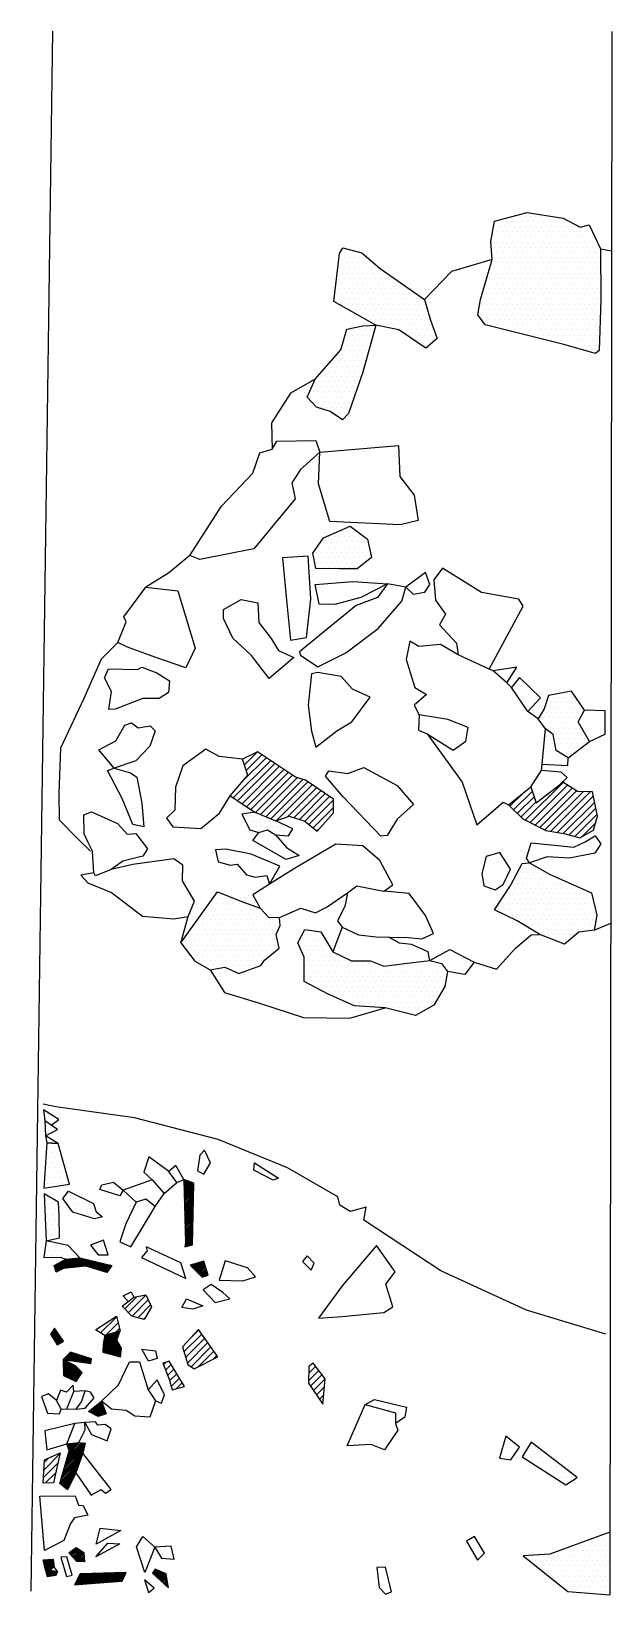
# Model space of a CAD drawing. Header units: metres. Extents: x 0.1 to 1.5, y -16.9 to -13.12.
import ezdxf

# ---------------------------------------------------------------- set-up
doc = ezdxf.new("R2010")
doc.units = ezdxf.units.M
doc.header["$LTSCALE"] = 25
doc.header["$MEASUREMENT"] = 0
doc.linetypes.add('STRICHPUNKTX2', pattern=[2, 1, -0.5, 0, -0.5])
doc.layers.get('0').update_dxf_attribs({"linetype": 'CONTINUOUS'})
for name, color, linetype in [('BEFUND', 1, 'CONTINUOUS'), ('BEFUNDSCHRAFF', 1, 'CONTINUOUS'), ('FEUER', 1, 'CONTINUOUS'), ('GRABUNGSGRENZE', 3, 'STRICHPUNKTX2'), ('KNOCHEN', 2, 'CONTINUOUS'), ('KNOCHENSCHRAFF', 2, 'CONTINUOUS'), ('STEINE', 4, 'CONTINUOUS'), ('STEINESCHRAFF', 4, 'CONTINUOUS')]:
    doc.layers.add(name, color=color, linetype=linetype)

# ---------------------------------------------------------------- blocks, each defined once
blk = doc.blocks.new('*X0')
at = {"color": 0}
for p, q in [((46.75, -1589.14), (46.78, -1589.11)), ((46.76, -1589.48), (47.04, -1589.2)), ((46.77, -1589.83), (47.3, -1589.3)), ((46.78, -1590.17), (47.55, -1589.4)), ((46.79, -1590.52), (47.81, -1589.49)), ((46.8, -1590.86), (48.07, -1589.59)), ((46.81, -1591.21), (48.33, -1589.69)), ((46.82, -1591.55), (48.58, -1589.78)), ((46.83, -1591.89), (48.84, -1589.88)), ((46.83, -1592.24), (49.1, -1589.98)), ((46.84, -1592.58), (49.19, -1590.24)), ((46.85, -1592.93), (49.18, -1590.6)), ((46.86, -1593.27), (49.18, -1590.96)), ((46.87, -1593.62), (49.17, -1591.32)), ((46.88, -1593.96), (49.16, -1591.68)), ((46.89, -1594.31), (49.15, -1592.04)), ((46.9, -1594.65), (49.15, -1592.4)), ((46.91, -1594.99), (49.14, -1592.76)), ((46.92, -1595.34), (49.13, -1593.13)), ((46.93, -1595.68), (49.12, -1593.49)), ((46.93, -1596.03), (49.11, -1593.85)), ((46.94, -1596.37), (49.11, -1594.21)), ((46.95, -1596.72), (49.1, -1594.57)), ((46.96, -1597.06), (49.09, -1594.93)), ((46.97, -1597.41), (49.08, -1595.29)), ((46.98, -1597.75), (49.08, -1595.65)), ((46.99, -1598.1), (49.07, -1596.01)), ((47, -1598.44), (49.06, -1596.38)), ((47.01, -1598.78), (49.05, -1596.74)), ((47.02, -1599.13), (49.05, -1597.1)), ((47.02, -1599.47), (49.04, -1597.46)), ((47.03, -1599.82), (49.03, -1597.82)), ((47.04, -1600.16), (49.02, -1598.18)), ((47.05, -1600.51), (49.02, -1598.54)), ((47.06, -1600.85), (49.01, -1598.9)), ((47.07, -1601.2), (49, -1599.26)), ((47.08, -1601.54), (48.99, -1599.63)), ((47.09, -1601.88), (48.99, -1599.99)), ((47.1, -1602.23), (48.98, -1600.35)), ((47.11, -1602.57), (48.97, -1600.71)), ((47.12, -1602.92), (48.96, -1601.07)), ((47.12, -1603.26), (48.96, -1601.43)), ((47.13, -1603.61), (48.95, -1601.79)), ((47.14, -1603.95), (48.94, -1602.15)), ((47.15, -1604.3), (48.93, -1602.51)), ((47.07, -1605.44), (48.91, -1603.6)), ((47.08, -1605.07), (48.92, -1603.24)), ((47.11, -1604.69), (48.93, -1602.88)), ((47.56, -1605.3), (48.9, -1603.96)), ((48.05, -1605.16), (48.89, -1604.32)), ((48.54, -1605.03), (48.89, -1604.68)), ((15.49, -1610.15), (16.06, -1609.58)), ((15.57, -1610.42), (16.79, -1609.2)), ((15.65, -1610.7), (17.53, -1608.82)), ((15.72, -1610.98), (18.26, -1608.44)), ((15.8, -1611.25), (18.66, -1608.39)), ((15.88, -1611.53), (19.06, -1608.35)), ((16.58, -1611.18), (19.45, -1608.31)), ((17.31, -1610.8), (19.85, -1608.27)), ((17.87, -1610.6), (20.24, -1608.22)), ((18.26, -1610.56), (20.64, -1608.18)), ((18.65, -1610.52), (21.03, -1608.14)), ((19.05, -1610.48), (21.43, -1608.1)), ((19.44, -1610.44), (21.77, -1608.11)), ((19.84, -1610.4), (22.06, -1608.18)), ((20.23, -1610.36), (22.34, -1608.24)), ((20.62, -1610.32), (22.63, -1608.31)), ((21.02, -1610.28), (22.92, -1608.38)), ((21.41, -1610.24), (23.2, -1608.45)), ((21.81, -1610.2), (23.49, -1608.52)), ((22.2, -1610.16), (23.77, -1608.58)), ((22.59, -1610.12), (24.06, -1608.65)), ((22.99, -1610.08), (24.34, -1608.72)), ((23.3, -1610.12), (24.63, -1608.79)), ((23.57, -1610.2), (24.92, -1608.86)), ((23.84, -1610.28), (25.2, -1608.92)), ((24.11, -1610.36), (25.49, -1608.99)), ((24.38, -1610.45), (25.77, -1609.06)), ((24.66, -1610.53), (26.06, -1609.13)), ((24.93, -1610.61), (26.34, -1609.19)), ((25.2, -1610.69), (26.63, -1609.26)), ((25.47, -1610.77), (26.92, -1609.33)), ((25.74, -1610.85), (27.2, -1609.4)), ((26.02, -1610.94), (27.49, -1609.47)), ((26.29, -1611.02), (27.77, -1609.53)), ((26.56, -1611.1), (28.06, -1609.6)), ((26.83, -1611.18), (28.34, -1609.67)), ((27.1, -1611.26), (28.63, -1609.74)), ((27.38, -1611.34), (28.92, -1609.8)), ((27.65, -1611.43), (29.2, -1609.87)), ((48.33, -1609.83), (48.35, -1609.81)), ((48.51, -1610.01), (48.84, -1609.68)), ((48.68, -1610.19), (49.33, -1609.54)), ((48.86, -1610.36), (49.82, -1609.41)), ((49.04, -1610.54), (50.31, -1609.27)), ((49.21, -1610.72), (50.79, -1609.14)), ((49.39, -1610.9), (51.28, -1609)), ((49.57, -1611.07), (51.65, -1608.99)), ((49.74, -1611.25), (51.74, -1609.26)), ((49.92, -1611.43), (51.82, -1609.53)), ((50.1, -1611.6), (51.9, -1609.8)), ((50.27, -1611.78), (51.98, -1610.07)), ((27.92, -1611.51), (29.06, -1610.37)), ((28.19, -1611.59), (28.24, -1611.54)), ((50.45, -1611.96), (52.06, -1610.34)), ((50.63, -1612.13), (52.15, -1610.62)), ((50.8, -1612.31), (52.23, -1610.89)), ((50.98, -1612.49), (52.31, -1611.16)), ((51.16, -1612.66), (52.39, -1611.43)), ((51.56, -1612.62), (52.47, -1611.7)), ((52.08, -1612.45), (52.56, -1611.97)), ((52.6, -1612.28), (52.64, -1612.24)), ((15, -1625.84), (15.62, -1625.23)), ((14.6, -1626.59), (15.76, -1625.43)), ((14.74, -1626.81), (15.9, -1625.64)), ((14.88, -1627.03), (16.05, -1625.85)), ((15.01, -1627.24), (16.19, -1626.06)), ((15.15, -1627.46), (16.34, -1626.27)), ((15.28, -1627.68), (16.48, -1626.48)), ((15.42, -1627.9), (16.62, -1626.69)), ((15.56, -1628.11), (16.77, -1626.9)), ((15.69, -1628.33), (16.91, -1627.11)), ((15.83, -1628.55), (17.06, -1627.32)), ((15.96, -1628.77), (17.2, -1627.53)), ((16.1, -1628.98), (17.34, -1627.74)), ((16.59, -1628.85), (17.49, -1627.95)), ((17.52, -1628.27), (17.63, -1628.16)), ((27.19, -1630.62), (30.92, -1626.89)), ((27.21, -1630.25), (31.12, -1626.34)), ((27.23, -1629.88), (31.33, -1625.78)), ((27.25, -1629.5), (30.92, -1625.83)), ((27.27, -1629.13), (30.41, -1625.98)), ((27.29, -1630.87), (30.72, -1627.45)), ((27.31, -1628.74), (29.91, -1626.14)), ((27.38, -1628.31), (29.4, -1626.29)), ((27.45, -1627.88), (28.9, -1626.44)), ((27.53, -1627.46), (28.39, -1626.59)), ((27.57, -1630.95), (30.55, -1627.97)), ((27.6, -1627.03), (27.89, -1626.74)), ((27.85, -1631.02), (30.68, -1628.19)), ((28.13, -1631.1), (30.81, -1628.41)), ((28.4, -1631.18), (30.95, -1628.63)), ((28.68, -1631.25), (31.08, -1628.86)), ((17.6, -1632.78), (17.68, -1632.71)), ((17.7, -1632.68), (19.47, -1630.92)), ((18.01, -1632.73), (19.74, -1631)), ((18.33, -1632.77), (20.01, -1631.08)), ((18.64, -1632.81), (20.28, -1631.17)), ((18.95, -1632.85), (20.55, -1631.25)), ((19.26, -1632.9), (20.82, -1631.33)), ((19.57, -1632.94), (21.09, -1631.42)), ((19.88, -1632.98), (21.36, -1631.5)), ((20.19, -1633.02), (21.63, -1631.59)), ((20.5, -1633.07), (21.9, -1631.67)), ((20.81, -1633.11), (22.17, -1631.75)), ((21.12, -1633.15), (22.44, -1631.84)), ((21.43, -1633.2), (22.71, -1631.92)), ((21.75, -1633.24), (22.98, -1632.01)), ((22.06, -1633.28), (23.25, -1632.09)), ((22.37, -1633.32), (23.52, -1632.17)), ((22.68, -1633.37), (23.79, -1632.26)), ((22.99, -1633.41), (24.06, -1632.34)), ((23.3, -1633.45), (24.33, -1632.42)), ((23.61, -1633.49), (24.45, -1632.65)), ((28.96, -1631.33), (31.21, -1629.08)), ((29.24, -1631.4), (31.34, -1629.3)), ((29.52, -1631.48), (31.47, -1629.52)), ((29.8, -1631.55), (31.6, -1629.75)), ((30.07, -1631.63), (31.7, -1630)), ((30.35, -1631.7), (31.66, -1630.39)), ((30.63, -1631.78), (31.62, -1630.78)), ((30.91, -1631.85), (31.59, -1631.18)), ((31.19, -1631.93), (31.55, -1631.57)), ((31.46, -1632), (31.51, -1631.96)), ((17.61, -1633.13), (17.91, -1632.83)), ((17.61, -1633.48), (18.14, -1632.95)), ((17.62, -1633.83), (18.38, -1633.07)), ((17.62, -1634.18), (18.61, -1633.19)), ((17.62, -1634.53), (18.84, -1633.31)), ((17.63, -1634.88), (19.08, -1633.43)), ((17.63, -1635.23), (19.31, -1633.55)), ((17.64, -1635.58), (19.54, -1633.67)), ((17.64, -1635.93), (19.77, -1633.8)), ((17.65, -1636.28), (20.01, -1633.92)), ((17.71, -1636.57), (20.24, -1634.04)), ((17.95, -1636.68), (20.47, -1634.16)), ((18.19, -1636.79), (20.67, -1634.31)), ((18.44, -1636.9), (20.85, -1634.49)), ((18.68, -1637.01), (21.02, -1634.67)), ((18.92, -1637.12), (21.2, -1634.85)), ((19.16, -1637.24), (21.38, -1635.02)), ((19.4, -1637.35), (21.55, -1635.2)), ((19.65, -1637.46), (21.73, -1635.38)), ((19.89, -1637.57), (21.91, -1635.55)), ((20.13, -1637.68), (22.08, -1635.73)), ((20.37, -1637.79), (21.88, -1636.29)), ((23.92, -1633.54), (24.39, -1633.06)), ((24.23, -1633.58), (24.34, -1633.47)), ((20.62, -1637.9), (21.17, -1637.35)), ((24.09, -1645.38), (26.06, -1643.42)), ((24.32, -1645.51), (26.96, -1642.87)), ((24.55, -1645.63), (27.05, -1643.13)), ((24.78, -1645.76), (27.15, -1643.39)), ((25.01, -1645.88), (27.25, -1643.65)), ((25.24, -1646.01), (27.34, -1643.91)), ((23.87, -1645.26), (24.5, -1644.62)), ((25.47, -1646.13), (27.44, -1644.16)), ((25.7, -1646.26), (27.53, -1644.42)), ((25.93, -1646.38), (27.63, -1644.68)), ((26.24, -1646.42), (27.73, -1644.94)), ((26.8, -1646.22), (27.82, -1645.19)), ((27.36, -1646.01), (27.92, -1645.45)), ((27.92, -1645.81), (28.01, -1645.71)), ((17.5, -1660.11), (22.39, -1655.22)), ((17.65, -1659.61), (22.48, -1654.78)), ((17.8, -1659.11), (22.58, -1654.33)), ((17.94, -1658.61), (22.67, -1653.88)), ((18.09, -1658.11), (22.76, -1653.43)), ((18.24, -1657.61), (22.86, -1652.99)), ((18.38, -1657.11), (22.67, -1652.82)), ((18.52, -1653.08), (18.57, -1653.03)), ((18.53, -1656.61), (22.34, -1652.8)), ((18.61, -1653.35), (18.96, -1652.99)), ((18.68, -1656.11), (22.01, -1652.78)), ((18.69, -1653.61), (19.36, -1652.95)), ((18.78, -1653.88), (19.75, -1652.91)), ((18.82, -1655.61), (21.67, -1652.75)), ((18.87, -1654.15), (20.15, -1652.87)), ((18.95, -1654.42), (20.54, -1652.83)), ((18.97, -1655.11), (21.33, -1652.74)), ((19.04, -1654.68), (20.94, -1652.79)), ((16.77, -1662.61), (21.43, -1657.95)), ((16.92, -1662.11), (21.62, -1657.4)), ((16.96, -1662.77), (21.23, -1658.5)), ((17.07, -1661.61), (21.82, -1656.85)), ((17.15, -1662.93), (21.04, -1659.05)), ((17.21, -1661.11), (22.01, -1656.31)), ((17.36, -1660.61), (22.21, -1655.76)), ((17.35, -1663.09), (20.84, -1659.6)), ((17.54, -1663.26), (20.61, -1660.18)), ((17.73, -1663.42), (20.28, -1660.87)), ((17.92, -1663.58), (19.94, -1661.56)), ((18.11, -1663.74), (19.6, -1662.25)), ((18.31, -1663.9), (19.26, -1662.94)), ((18.5, -1664.06), (18.93, -1663.63)), ((19.22, -1679.6), (20.72, -1678.11)), ((12.85, -1681.38), (13.17, -1681.06)), ((12.92, -1681.66), (13.55, -1681.03)), ((12.98, -1681.95), (13.94, -1681)), ((13.05, -1682.24), (14.32, -1680.96)), ((13.11, -1682.53), (14.71, -1680.93)), ((13.18, -1682.82), (15.1, -1680.9)), ((13.24, -1683.11), (15.21, -1681.14)), ((13.3, -1683.4), (15.25, -1681.45)), ((13.37, -1683.68), (15.29, -1681.77)), ((19.05, -1679.42), (19.38, -1679.09)), ((19.39, -1679.79), (20.94, -1678.23)), ((19.56, -1679.97), (21.16, -1678.38)), ((19.73, -1680.15), (21.37, -1678.52)), ((19.9, -1680.34), (21.58, -1678.66)), ((20.07, -1680.52), (21.79, -1678.8)), ((20.24, -1680.7), (22, -1678.94)), ((20.41, -1680.89), (22.22, -1679.08)), ((20.58, -1681.07), (22.43, -1679.22)), ((20.75, -1681.26), (22.58, -1679.43)), ((20.92, -1681.44), (22.61, -1679.75)), ((21.24, -1681.47), (22.64, -1680.08)), ((21.58, -1681.49), (22.66, -1680.4)), ((21.91, -1681.51), (22.69, -1680.73)), ((22.25, -1681.53), (22.72, -1681.05)), ((22.58, -1681.55), (22.75, -1681.37)), ((13.45, -1683.96), (15.33, -1682.08)), ((13.52, -1684.24), (15.37, -1682.39)), ((13.6, -1684.52), (15.41, -1682.71)), ((13.67, -1684.8), (14.73, -1683.74)), ((13.74, -1685.08), (15.05, -1683.77)), ((14.12, -1685.06), (15.37, -1683.8)), ((14.54, -1684.99), (15.69, -1683.84)), ((14.97, -1684.92), (16.01, -1683.87)), ((15.39, -1684.85), (16.19, -1684.05)), ((15.82, -1684.78), (15.94, -1684.65)), ((20.5, -1686.81), (22.89, -1684.42)), ((20.52, -1687.14), (23.25, -1684.41)), ((20.87, -1686.09), (22.52, -1684.43)), ((20.91, -1687.11), (23.62, -1684.4)), ((21.24, -1685.37), (22.16, -1684.45)), ((21.29, -1687.08), (23.98, -1684.39)), ((21.61, -1684.64), (21.79, -1684.46)), ((21.67, -1687.05), (24.35, -1684.38)), ((22.06, -1687.02), (24.71, -1684.37)), ((22.44, -1686.99), (25.08, -1684.35)), ((22.83, -1686.96), (25.44, -1684.34)), ((23.21, -1686.92), (25.81, -1684.33)), ((23.6, -1686.89), (26.17, -1684.32)), ((23.98, -1686.86), (26.54, -1684.31)), ((24.37, -1686.83), (26.9, -1684.3)), ((24.75, -1686.8), (27.27, -1684.28)), ((25.14, -1686.77), (27.63, -1684.27)), ((25.52, -1686.74), (28, -1684.26)), ((25.9, -1686.71), (28.36, -1684.25)), ((26.29, -1686.68), (28.73, -1684.24)), ((26.67, -1686.65), (29.09, -1684.23)), ((27.05, -1686.62), (29.46, -1684.22)), ((27.44, -1686.59), (29.82, -1684.2)), ((27.82, -1686.56), (30.19, -1684.19)), ((28.2, -1686.53), (30.55, -1684.18)), ((28.59, -1686.5), (30.92, -1684.17)), ((28.97, -1686.47), (31.28, -1684.16)), ((29.35, -1686.44), (31.65, -1684.15)), ((29.74, -1686.41), (32.01, -1684.13)), ((30.12, -1686.38), (32.38, -1684.12)), ((30.5, -1686.35), (32.74, -1684.11)), ((30.89, -1686.32), (32.55, -1684.66)), ((31.27, -1686.29), (32.26, -1685.3)), ((39.24, -1684.33), (40.12, -1683.45)), ((39.42, -1684.5), (40.37, -1683.56)), ((39.61, -1684.67), (40.62, -1683.66)), ((39.79, -1684.84), (40.87, -1683.77)), ((39.98, -1685.01), (41.11, -1683.87)), ((40.16, -1685.18), (41.36, -1683.98)), ((40.35, -1685.34), (41.61, -1684.08)), ((40.54, -1685.51), (41.86, -1684.19)), ((40.72, -1685.68), (42.11, -1684.29)), ((40.91, -1685.85), (42.36, -1684.4)), ((41.09, -1686.02), (42.54, -1684.57)), ((41.28, -1686.19), (42.59, -1684.87)), ((41.46, -1686.35), (42.64, -1685.17)), ((41.65, -1686.52), (42.69, -1685.48)), ((31.65, -1686.26), (31.97, -1685.95)), ((41.83, -1686.69), (42.74, -1685.78)), ((42.02, -1686.86), (42.79, -1686.08)), ((42.2, -1687.03), (42.84, -1686.39)), ((42.39, -1687.2), (42.89, -1686.69)), ((42.57, -1687.37), (42.94, -1686.99)), ((42.76, -1687.53), (42.99, -1687.3)), ((42.94, -1687.7), (43.05, -1687.6))]:
    blk.add_line(p, q, dxfattribs=at)
blk = doc.blocks.new('*X1')
at = {"color": 0}
for p, q in [((58.73, -1496.9), (67.75, -1487.89)), ((59.8, -1497.61), (68.81, -1488.59)), ((61.02, -1487.54), (61.08, -1487.48)), ((61.16, -1492.7), (66.68, -1487.18)), ((61.46, -1488.87), (64.52, -1485.81)), ((61.9, -1490.2), (65.62, -1486.48)), ((60.86, -1498.31), (69.87, -1489.3)), ((61.93, -1499.01), (70.93, -1490)), ((62.99, -1499.71), (72, -1490.71)), ((64.08, -1500.4), (73.06, -1491.41)), ((65.33, -1500.92), (74.22, -1492.03)), ((66.58, -1501.43), (75.58, -1492.43)), ((67.83, -1501.95), (76.77, -1493.01)), ((69.16, -1502.38), (77.83, -1493.72)), ((71.85, -1501.46), (78.88, -1494.43)), ((73.4, -1501.68), (79.94, -1495.14)), ((74.75, -1502.1), (81, -1495.85)), ((76.08, -1502.54), (82.05, -1496.56)), ((125.65, -1498.92), (128.94, -1495.64)), ((126.54, -1499.8), (131.04, -1495.31)), ((127.43, -1500.68), (131.49, -1496.62)), ((129.37, -1502.28), (138.49, -1493.16)), ((130.55, -1502.87), (139.58, -1493.84)), ((131.72, -1503.46), (140.66, -1494.52)), ((132.9, -1504.05), (141.75, -1495.2)), ((134.08, -1504.64), (143.33, -1495.39)), ((135.53, -1504.96), (145.05, -1495.44)), ((137.04, -1505.21), (145.84, -1496.41)), ((77.05, -1503.33), (83, -1497.38)), ((78.03, -1504.12), (82.97, -1499.18)), ((128.32, -1501.56), (131.94, -1497.94)), ((138.56, -1505.46), (146.15, -1497.88)), ((139.95, -1505.84), (146.45, -1499.34)), ((141.34, -1506.22), (146.76, -1500.8)), ((143.09, -1506.24), (146.39, -1502.94)), ((79, -1504.92), (79.38, -1504.54)), ((32.49, -1620.38), (35.4, -1617.47)), ((33.36, -1621.27), (37.57, -1617.06)), ((34.25, -1622.15), (38.16, -1618.23)), ((35.62, -1622.55), (38.75, -1619.41)), ((25.54, -1625.55), (25.9, -1625.19)), ((26.64, -1626.22), (30.54, -1622.33)), ((27.89, -1626.74), (30.88, -1623.75)), ((30.41, -1625.98), (31.23, -1625.17)), ((36.99, -1622.94), (37.59, -1622.34)), ((46.8, -1630.81), (51.12, -1626.49)), ((47.22, -1632.16), (51.85, -1627.53)), ((47.64, -1633.51), (52.58, -1628.56)), ((48.95, -1626.9), (50.39, -1625.46)), ((48.52, -1634.4), (53.31, -1629.6)), ((50.24, -1634.44), (54.05, -1630.64)), ((53.8, -1632.64), (54.78, -1631.67)), ((41.86, -1633.98), (42.54, -1633.3)), ((42.36, -1635.25), (43.74, -1633.87)), ((42.87, -1636.51), (44.4, -1634.97)), ((43.34, -1637.81), (45.07, -1636.08)), ((76.94, -1637.8), (79.4, -1635.33)), ((76.98, -1635.98), (78.63, -1634.33)), ((77.4, -1639.1), (80.17, -1636.33)), ((43.74, -1639.17), (45.74, -1637.18)), ((45, -1639.68), (46.4, -1638.28)), ((78.13, -1640.14), (80.94, -1637.33)), ((78.86, -1641.18), (80.79, -1639.25)), ((79.58, -1642.22), (80.62, -1641.18)), ((80.31, -1643.27), (80.46, -1643.11)), ((12.87, -1661.2), (16.32, -1657.75)), ((12.97, -1659.33), (16.82, -1655.49)), ((13.08, -1657.46), (14.06, -1656.48)), ((13.35, -1662.5), (15.83, -1660.01)), ((15.15, -1662.46), (15.33, -1662.28))]:
    blk.add_line(p, q, dxfattribs=at)
blk = doc.blocks.new('*X2')
at = {"color": 0}
for p, q in [((13.75, -1577.5), (13.75, -1577.5)), ((14.375, -1576.25), (14.375, -1576.25)), ((15, -1577.5), (15, -1577.5)), ((13.75, -1580), (13.75, -1580)), ((13.75, -1582.5), (13.75, -1582.5)), ((14.375, -1581.25), (14.375, -1581.25)), ((15, -1580), (15, -1580)), ((15, -1582.5), (15, -1582.5)), ((15.625, -1581.25), (15.625, -1581.25)), ((16.25, -1582.5), (16.25, -1582.5)), ((13.75, -1585), (13.75, -1585)), ((14.375, -1583.75), (14.375, -1583.75)), ((14.375, -1586.25), (14.375, -1586.25)), ((15, -1585), (15, -1585)), ((15.625, -1583.75), (15.625, -1583.75)), ((15.625, -1586.25), (15.625, -1586.25)), ((16.25, -1585), (16.25, -1585)), ((16.875, -1583.75), (16.875, -1583.75)), ((16.875, -1586.25), (16.875, -1586.25)), ((17.5, -1585), (17.5, -1585)), ((13.125, -1588.75), (13.125, -1588.75)), ((13.75, -1587.5), (13.75, -1587.5)), ((13.75, -1590), (13.75, -1590)), ((14.375, -1588.75), (14.375, -1588.75)), ((15, -1587.5), (15, -1587.5)), ((15, -1590), (15, -1590)), ((15.625, -1588.75), (15.625, -1588.75)), ((16.25, -1587.5), (16.25, -1587.5)), ((16.25, -1590), (16.25, -1590)), ((16.875, -1588.75), (16.875, -1588.75)), ((17.5, -1587.5), (17.5, -1587.5)), ((17.5, -1590), (17.5, -1590)), ((18.125, -1588.75), (18.125, -1588.75)), ((18.75, -1590), (18.75, -1590)), ((13.125, -1593.75), (13.125, -1593.75)), ((13.75, -1595), (13.75, -1595)), ((14.375, -1593.75), (14.375, -1593.75)), ((15, -1595), (15, -1595)), ((16.25, -1595), (16.25, -1595)), ((18.125, -1593.75), (18.125, -1593.75)), ((18.75, -1592.5), (18.75, -1592.5)), ((18.75, -1595), (18.75, -1595)), ((19.375, -1593.75), (19.375, -1593.75)), ((20, -1592.5), (20, -1592.5)), ((20, -1595), (20, -1595)), ((20.625, -1593.75), (20.625, -1593.75)), ((21.25, -1595), (21.25, -1595)), ((21.875, -1593.75), (21.875, -1593.75)), ((22.5, -1595), (22.5, -1595)), ((23.75, -1595), (23.75, -1595)), ((13.75, -1597.5), (13.75, -1597.5)), ((14.375, -1596.25), (14.375, -1596.25)), ((14.375, -1598.75), (14.375, -1598.75)), ((15, -1597.5), (15, -1597.5)), ((15.625, -1596.25), (15.625, -1596.25)), ((15.625, -1598.75), (15.625, -1598.75)), ((16.25, -1597.5), (16.25, -1597.5)), ((20.625, -1596.25), (20.625, -1596.25)), ((21.875, -1596.25), (21.875, -1596.25)), ((22.5, -1597.5), (22.5, -1597.5)), ((23.125, -1596.25), (23.125, -1596.25)), ((23.75, -1597.5), (23.75, -1597.5)), ((24.375, -1596.25), (24.375, -1596.25)), ((25, -1597.5), (25, -1597.5)), ((26.25, -1597.5), (26.25, -1597.5)), ((13.75, -1600), (13.75, -1600)), ((13.75, -1602.5), (13.75, -1602.5)), ((14.375, -1601.25), (14.375, -1601.25)), ((15, -1600), (15, -1600)), ((15, -1602.5), (15, -1602.5)), ((15.625, -1601.25), (15.625, -1601.25)), ((16.25, -1600), (16.25, -1600)), ((16.25, -1602.5), (16.25, -1602.5)), ((13.75, -1605), (13.75, -1605)), ((14.375, -1603.75), (14.375, -1603.75)), ((14.375, -1606.25), (14.375, -1606.25)), ((15, -1605), (15, -1605)), ((15.625, -1606.25), (15.625, -1606.25)), ((16.25, -1605), (16.25, -1605)), ((16.875, -1606.25), (16.875, -1606.25)), ((17.5, -1605), (17.5, -1605)), ((18.125, -1606.25), (18.125, -1606.25)), ((19.375, -1606.25), (19.375, -1606.25)), ((25, -1605), (25, -1605)), ((25.625, -1606.25), (25.625, -1606.25)), ((26.25, -1605), (26.25, -1605)), ((26.875, -1606.25), (26.875, -1606.25)), ((27.5, -1605), (27.5, -1605)), ((28.125, -1606.25), (28.125, -1606.25)), ((13.75, -1607.5), (13.75, -1607.5)), ((15, -1607.5), (15, -1607.5)), ((16.25, -1607.5), (16.25, -1607.5)), ((17.5, -1607.5), (17.5, -1607.5)), ((18.75, -1607.5), (18.75, -1607.5)), ((20, -1607.5), (20, -1607.5)), ((20, -1640), (20, -1640)), ((38.75, -1640), (38.75, -1640)), ((39.375, -1638.75), (39.375, -1638.75)), ((40, -1640), (40, -1640)), ((40.625, -1638.75), (40.625, -1638.75)), ((41.25, -1640), (41.25, -1640)), ((13.75, -1642.5), (13.75, -1642.5)), ((14.375, -1641.25), (14.375, -1641.25)), ((14.375, -1643.75), (14.375, -1643.75)), ((15, -1642.5), (15, -1642.5)), ((15.625, -1643.75), (15.625, -1643.75)), ((16.25, -1642.5), (16.25, -1642.5)), ((16.875, -1641.25), (16.875, -1641.25)), ((16.875, -1643.75), (16.875, -1643.75)), ((17.5, -1642.5), (17.5, -1642.5)), ((18.125, -1641.25), (18.125, -1641.25)), ((18.125, -1643.75), (18.125, -1643.75)), ((18.75, -1642.5), (18.75, -1642.5)), ((19.375, -1641.25), (19.375, -1641.25)), ((19.375, -1643.75), (19.375, -1643.75)), ((20, -1642.5), (20, -1642.5)), ((20.625, -1641.25), (20.625, -1641.25)), ((20.625, -1643.75), (20.625, -1643.75)), ((21.25, -1642.5), (21.25, -1642.5)), ((21.875, -1641.25), (21.875, -1641.25)), ((21.875, -1643.75), (21.875, -1643.75)), ((22.5, -1642.5), (22.5, -1642.5)), ((23.125, -1641.25), (23.125, -1641.25)), ((23.125, -1643.75), (23.125, -1643.75)), ((23.75, -1642.5), (23.75, -1642.5)), ((24.375, -1641.25), (24.375, -1641.25)), ((39.375, -1641.25), (39.375, -1641.25)), ((40, -1642.5), (40, -1642.5)), ((40.625, -1641.25), (40.625, -1641.25)), ((41.25, -1642.5), (41.25, -1642.5)), ((41.875, -1641.25), (41.875, -1641.25)), ((13.75, -1645), (13.75, -1645)), ((15, -1645), (15, -1645)), ((16.25, -1645), (16.25, -1645)), ((19.375, -1651.25), (19.375, -1651.25)), ((20, -1650), (20, -1650)), ((20.625, -1648.75), (20.625, -1648.75)), ((20.625, -1651.25), (20.625, -1651.25)), ((21.25, -1650), (21.25, -1650)), ((21.875, -1648.75), (21.875, -1648.75)), ((21.875, -1651.25), (21.875, -1651.25)), ((22.5, -1650), (22.5, -1650)), ((18.75, -1652.5), (18.75, -1652.5)), ((20, -1652.5), (20, -1652.5)), ((21.25, -1652.5), (21.25, -1652.5)), ((130, -1655), (130, -1655)), ((130.625, -1653.75), (130.625, -1653.75)), ((131.25, -1655), (131.25, -1655)), ((131.875, -1653.75), (131.875, -1653.75)), ((132.5, -1655), (132.5, -1655)), ((133.75, -1655), (133.75, -1655)), ((129.375, -1656.25), (129.375, -1656.25)), ((130.625, -1656.25), (130.625, -1656.25)), ((131.25, -1657.5), (131.25, -1657.5)), ((131.875, -1656.25), (131.875, -1656.25)), ((132.5, -1657.5), (132.5, -1657.5)), ((133.125, -1656.25), (133.125, -1656.25)), ((133.125, -1658.75), (133.125, -1658.75)), ((133.75, -1657.5), (133.75, -1657.5)), ((134.375, -1656.25), (134.375, -1656.25)), ((134.375, -1658.75), (134.375, -1658.75)), ((135, -1657.5), (135, -1657.5)), ((135.625, -1658.75), (135.625, -1658.75)), ((136.25, -1657.5), (136.25, -1657.5)), ((136.875, -1658.75), (136.875, -1658.75)), ((138.125, -1658.75), (138.125, -1658.75)), ((135, -1660), (135, -1660)), ((136.25, -1660), (136.25, -1660)), ((136.875, -1661.25), (136.875, -1661.25)), ((137.5, -1660), (137.5, -1660)), ((138.125, -1661.25), (138.125, -1661.25)), ((138.75, -1660), (138.75, -1660)), ((138.75, -1662.5), (138.75, -1662.5)), ((139.375, -1661.25), (139.375, -1661.25)), ((140, -1660), (140, -1660)), ((140.625, -1661.25), (140.625, -1661.25)), ((142.5, -1677.5), (142.5, -1677.5)), ((143.75, -1677.5), (143.75, -1677.5)), ((145, -1677.5), (145, -1677.5)), ((145.625, -1676.25), (145.625, -1676.25)), ((146.25, -1677.5), (146.25, -1677.5)), ((146.875, -1676.25), (146.875, -1676.25)), ((147.5, -1677.5), (147.5, -1677.5)), ((148.125, -1676.25), (148.125, -1676.25)), ((148.75, -1675), (148.75, -1675)), ((148.75, -1677.5), (148.75, -1677.5)), ((149.375, -1676.25), (149.375, -1676.25)), ((130.625, -1681.25), (130.625, -1681.25)), ((131.25, -1680), (131.25, -1680)), ((131.875, -1681.25), (131.875, -1681.25)), ((132.5, -1680), (132.5, -1680)), ((133.125, -1681.25), (133.125, -1681.25)), ((133.75, -1680), (133.75, -1680)), ((134.375, -1681.25), (134.375, -1681.25)), ((135, -1680), (135, -1680)), ((135.625, -1681.25), (135.625, -1681.25)), ((136.25, -1680), (136.25, -1680)), ((136.875, -1681.25), (136.875, -1681.25)), ((137.5, -1680), (137.5, -1680)), ((138.125, -1678.75), (138.125, -1678.75)), ((138.125, -1681.25), (138.125, -1681.25)), ((138.75, -1680), (138.75, -1680)), ((139.375, -1678.75), (139.375, -1678.75)), ((139.375, -1681.25), (139.375, -1681.25)), ((140, -1680), (140, -1680)), ((140.625, -1678.75), (140.625, -1678.75)), ((140.625, -1681.25), (140.625, -1681.25)), ((141.25, -1680), (141.25, -1680)), ((141.875, -1678.75), (141.875, -1678.75)), ((141.875, -1681.25), (141.875, -1681.25)), ((142.5, -1680), (142.5, -1680)), ((143.125, -1678.75), (143.125, -1678.75)), ((143.125, -1681.25), (143.125, -1681.25)), ((143.75, -1680), (143.75, -1680)), ((144.375, -1678.75), (144.375, -1678.75)), ((144.375, -1681.25), (144.375, -1681.25)), ((145, -1680), (145, -1680)), ((145.625, -1678.75), (145.625, -1678.75)), ((145.625, -1681.25), (145.625, -1681.25)), ((146.25, -1680), (146.25, -1680)), ((146.875, -1678.75), (146.875, -1678.75)), ((146.875, -1681.25), (146.875, -1681.25)), ((147.5, -1680), (147.5, -1680)), ((148.125, -1678.75), (148.125, -1678.75)), ((148.125, -1681.25), (148.125, -1681.25)), ((148.75, -1680), (148.75, -1680)), ((149.375, -1678.75), (149.375, -1678.75)), ((149.375, -1681.25), (149.375, -1681.25)), ((132.5, -1682.5), (132.5, -1682.5)), ((133.75, -1682.5), (133.75, -1682.5)), ((134.375, -1683.75), (134.375, -1683.75)), ((135, -1682.5), (135, -1682.5)), ((135, -1685), (135, -1685)), ((135.625, -1683.75), (135.625, -1683.75)), ((136.25, -1682.5), (136.25, -1682.5)), ((136.25, -1685), (136.25, -1685)), ((136.875, -1683.75), (136.875, -1683.75)), ((137.5, -1682.5), (137.5, -1682.5)), ((137.5, -1685), (137.5, -1685)), ((138.125, -1683.75), (138.125, -1683.75)), ((138.75, -1682.5), (138.75, -1682.5)), ((138.75, -1685), (138.75, -1685)), ((139.375, -1683.75), (139.375, -1683.75)), ((140, -1682.5), (140, -1682.5)), ((140, -1685), (140, -1685)), ((140.625, -1683.75), (140.625, -1683.75)), ((141.25, -1682.5), (141.25, -1682.5)), ((141.25, -1685), (141.25, -1685)), ((141.875, -1683.75), (141.875, -1683.75)), ((142.5, -1682.5), (142.5, -1682.5)), ((142.5, -1685), (142.5, -1685)), ((143.125, -1683.75), (143.125, -1683.75)), ((143.75, -1682.5), (143.75, -1682.5)), ((143.75, -1685), (143.75, -1685)), ((144.375, -1683.75), (144.375, -1683.75)), ((145, -1682.5), (145, -1682.5)), ((145, -1685), (145, -1685)), ((145.625, -1683.75), (145.625, -1683.75)), ((146.25, -1682.5), (146.25, -1682.5)), ((146.25, -1685), (146.25, -1685)), ((146.875, -1683.75), (146.875, -1683.75)), ((147.5, -1682.5), (147.5, -1682.5)), ((147.5, -1685), (147.5, -1685)), ((148.125, -1683.75), (148.125, -1683.75)), ((148.75, -1682.5), (148.75, -1682.5)), ((148.75, -1685), (148.75, -1685)), ((149.375, -1683.75), (149.375, -1683.75)), ((136.875, -1686.25), (136.875, -1686.25)), ((138.125, -1686.25), (138.125, -1686.25)), ((138.75, -1687.5), (138.75, -1687.5)), ((139.375, -1686.25), (139.375, -1686.25)), ((140, -1687.5), (140, -1687.5)), ((140.625, -1686.25), (140.625, -1686.25)), ((141.25, -1687.5), (141.25, -1687.5)), ((141.875, -1686.25), (141.875, -1686.25)), ((142.5, -1687.5), (142.5, -1687.5)), ((143.125, -1686.25), (143.125, -1686.25)), ((143.75, -1687.5), (143.75, -1687.5)), ((144.375, -1686.25), (144.375, -1686.25)), ((145, -1687.5), (145, -1687.5)), ((145.625, -1686.25), (145.625, -1686.25)), ((146.25, -1687.5), (146.25, -1687.5)), ((146.875, -1686.25), (146.875, -1686.25)), ((147.5, -1687.5), (147.5, -1687.5)), ((148.125, -1686.25), (148.125, -1686.25)), ((148.75, -1687.5), (148.75, -1687.5)), ((149.375, -1686.25), (149.375, -1686.25))]:
    blk.add_line(p, q, dxfattribs=at)
blk = doc.blocks.new('*X3')
at = {"color": 0}
for p, q in [((126.875, -1356.25), (126.875, -1356.25)), ((128.125, -1356.25), (128.125, -1356.25)), ((129.375, -1356.25), (129.375, -1356.25)), ((130.625, -1356.25), (130.625, -1356.25)), ((131.875, -1356.25), (131.875, -1356.25)), ((133.125, -1356.25), (133.125, -1356.25)), ((134.375, -1356.25), (134.375, -1356.25)), ((121.875, -1358.75), (121.875, -1358.75)), ((122.5, -1357.5), (122.5, -1357.5)), ((122.5, -1360), (122.5, -1360)), ((123.125, -1358.75), (123.125, -1358.75)), ((123.75, -1357.5), (123.75, -1357.5)), ((123.75, -1360), (123.75, -1360)), ((124.375, -1358.75), (124.375, -1358.75)), ((125, -1357.5), (125, -1357.5)), ((125, -1360), (125, -1360)), ((125.625, -1358.75), (125.625, -1358.75)), ((126.25, -1357.5), (126.25, -1357.5)), ((126.25, -1360), (126.25, -1360)), ((126.875, -1358.75), (126.875, -1358.75)), ((127.5, -1357.5), (127.5, -1357.5)), ((127.5, -1360), (127.5, -1360)), ((128.125, -1358.75), (128.125, -1358.75)), ((128.75, -1357.5), (128.75, -1357.5)), ((128.75, -1360), (128.75, -1360)), ((129.375, -1358.75), (129.375, -1358.75)), ((130, -1357.5), (130, -1357.5)), ((130, -1360), (130, -1360)), ((130.625, -1358.75), (130.625, -1358.75)), ((131.25, -1357.5), (131.25, -1357.5)), ((131.25, -1360), (131.25, -1360)), ((131.875, -1358.75), (131.875, -1358.75)), ((132.5, -1357.5), (132.5, -1357.5)), ((132.5, -1360), (132.5, -1360)), ((133.125, -1358.75), (133.125, -1358.75)), ((133.75, -1357.5), (133.75, -1357.5)), ((133.75, -1360), (133.75, -1360)), ((134.375, -1358.75), (134.375, -1358.75)), ((135, -1357.5), (135, -1357.5)), ((135, -1360), (135, -1360)), ((135.625, -1358.75), (135.625, -1358.75)), ((136.25, -1357.5), (136.25, -1357.5)), ((136.25, -1360), (136.25, -1360)), ((136.875, -1358.75), (136.875, -1358.75)), ((137.5, -1357.5), (137.5, -1357.5)), ((137.5, -1360), (137.5, -1360)), ((138.125, -1358.75), (138.125, -1358.75)), ((138.75, -1357.5), (138.75, -1357.5)), ((138.75, -1360), (138.75, -1360)), ((139.375, -1358.75), (139.375, -1358.75)), ((140, -1360), (140, -1360)), ((140.625, -1358.75), (140.625, -1358.75)), ((141.25, -1360), (141.25, -1360)), ((141.875, -1358.75), (141.875, -1358.75)), ((142.5, -1360), (142.5, -1360)), ((143.75, -1360), (143.75, -1360)), ((144.375, -1358.75), (144.375, -1358.75)), ((145, -1360), (145, -1360)), ((121.25, -1362.5), (121.25, -1362.5)), ((121.875, -1361.25), (121.875, -1361.25)), ((121.875, -1363.75), (121.875, -1363.75)), ((122.5, -1362.5), (122.5, -1362.5)), ((123.125, -1361.25), (123.125, -1361.25)), ((123.125, -1363.75), (123.125, -1363.75)), ((123.75, -1362.5), (123.75, -1362.5)), ((124.375, -1361.25), (124.375, -1361.25)), ((124.375, -1363.75), (124.375, -1363.75)), ((125, -1362.5), (125, -1362.5)), ((125.625, -1361.25), (125.625, -1361.25)), ((125.625, -1363.75), (125.625, -1363.75)), ((126.25, -1362.5), (126.25, -1362.5)), ((126.875, -1361.25), (126.875, -1361.25)), ((126.875, -1363.75), (126.875, -1363.75)), ((127.5, -1362.5), (127.5, -1362.5)), ((128.125, -1361.25), (128.125, -1361.25)), ((128.125, -1363.75), (128.125, -1363.75)), ((128.75, -1362.5), (128.75, -1362.5)), ((129.375, -1361.25), (129.375, -1361.25)), ((129.375, -1363.75), (129.375, -1363.75)), ((130, -1362.5), (130, -1362.5)), ((130.625, -1361.25), (130.625, -1361.25)), ((130.625, -1363.75), (130.625, -1363.75)), ((131.25, -1362.5), (131.25, -1362.5)), ((131.875, -1361.25), (131.875, -1361.25)), ((131.875, -1363.75), (131.875, -1363.75)), ((132.5, -1362.5), (132.5, -1362.5)), ((133.125, -1361.25), (133.125, -1361.25)), ((133.125, -1363.75), (133.125, -1363.75)), ((133.75, -1362.5), (133.75, -1362.5)), ((134.375, -1361.25), (134.375, -1361.25)), ((134.375, -1363.75), (134.375, -1363.75)), ((135, -1362.5), (135, -1362.5)), ((135.625, -1361.25), (135.625, -1361.25)), ((135.625, -1363.75), (135.625, -1363.75)), ((136.25, -1362.5), (136.25, -1362.5)), ((136.875, -1361.25), (136.875, -1361.25)), ((136.875, -1363.75), (136.875, -1363.75)), ((137.5, -1362.5), (137.5, -1362.5)), ((138.125, -1361.25), (138.125, -1361.25)), ((138.125, -1363.75), (138.125, -1363.75)), ((138.75, -1362.5), (138.75, -1362.5)), ((139.375, -1361.25), (139.375, -1361.25)), ((139.375, -1363.75), (139.375, -1363.75)), ((140, -1362.5), (140, -1362.5)), ((140.625, -1361.25), (140.625, -1361.25)), ((140.625, -1363.75), (140.625, -1363.75)), ((141.25, -1362.5), (141.25, -1362.5)), ((141.875, -1361.25), (141.875, -1361.25)), ((141.875, -1363.75), (141.875, -1363.75)), ((142.5, -1362.5), (142.5, -1362.5)), ((143.125, -1361.25), (143.125, -1361.25)), ((143.125, -1363.75), (143.125, -1363.75)), ((143.75, -1362.5), (143.75, -1362.5)), ((144.375, -1361.25), (144.375, -1361.25)), ((144.375, -1363.75), (144.375, -1363.75)), ((145, -1362.5), (145, -1362.5)), ((145.625, -1361.25), (145.625, -1361.25)), ((145.625, -1363.75), (145.625, -1363.75)), ((146.25, -1362.5), (146.25, -1362.5)), ((146.875, -1363.75), (146.875, -1363.75)), ((84.375, -1366.25), (84.375, -1366.25)), ((85, -1365), (85, -1365)), ((85, -1367.5), (85, -1367.5)), ((85.625, -1366.25), (85.625, -1366.25)), ((86.25, -1365), (86.25, -1365)), ((86.25, -1367.5), (86.25, -1367.5)), ((86.875, -1366.25), (86.875, -1366.25)), ((87.5, -1365), (87.5, -1365)), ((87.5, -1367.5), (87.5, -1367.5)), ((88.125, -1366.25), (88.125, -1366.25)), ((88.75, -1365), (88.75, -1365)), ((88.75, -1367.5), (88.75, -1367.5)), ((89.375, -1366.25), (89.375, -1366.25)), ((90, -1367.5), (90, -1367.5)), ((90.625, -1366.25), (90.625, -1366.25)), ((91.25, -1367.5), (91.25, -1367.5)), ((92.5, -1367.5), (92.5, -1367.5)), ((121.25, -1365), (121.25, -1365)), ((121.25, -1367.5), (121.25, -1367.5)), ((121.875, -1366.25), (121.875, -1366.25)), ((122.5, -1365), (122.5, -1365)), ((122.5, -1367.5), (122.5, -1367.5)), ((123.125, -1366.25), (123.125, -1366.25)), ((123.75, -1365), (123.75, -1365)), ((123.75, -1367.5), (123.75, -1367.5)), ((124.375, -1366.25), (124.375, -1366.25)), ((125, -1365), (125, -1365)), ((125, -1367.5), (125, -1367.5)), ((125.625, -1366.25), (125.625, -1366.25)), ((126.25, -1365), (126.25, -1365)), ((126.25, -1367.5), (126.25, -1367.5)), ((126.875, -1366.25), (126.875, -1366.25)), ((127.5, -1365), (127.5, -1365)), ((127.5, -1367.5), (127.5, -1367.5)), ((128.125, -1366.25), (128.125, -1366.25)), ((128.75, -1365), (128.75, -1365)), ((128.75, -1367.5), (128.75, -1367.5)), ((129.375, -1366.25), (129.375, -1366.25)), ((130, -1365), (130, -1365)), ((130, -1367.5), (130, -1367.5)), ((130.625, -1366.25), (130.625, -1366.25)), ((131.25, -1365), (131.25, -1365)), ((131.25, -1367.5), (131.25, -1367.5)), ((131.875, -1366.25), (131.875, -1366.25)), ((132.5, -1365), (132.5, -1365)), ((132.5, -1367.5), (132.5, -1367.5)), ((133.125, -1366.25), (133.125, -1366.25)), ((133.75, -1365), (133.75, -1365)), ((133.75, -1367.5), (133.75, -1367.5)), ((134.375, -1366.25), (134.375, -1366.25)), ((135, -1365), (135, -1365)), ((135, -1367.5), (135, -1367.5)), ((135.625, -1366.25), (135.625, -1366.25)), ((136.25, -1365), (136.25, -1365)), ((136.25, -1367.5), (136.25, -1367.5)), ((136.875, -1366.25), (136.875, -1366.25)), ((137.5, -1365), (137.5, -1365)), ((137.5, -1367.5), (137.5, -1367.5)), ((138.125, -1366.25), (138.125, -1366.25)), ((138.75, -1365), (138.75, -1365)), ((138.75, -1367.5), (138.75, -1367.5)), ((139.375, -1366.25), (139.375, -1366.25)), ((140, -1365), (140, -1365)), ((140, -1367.5), (140, -1367.5)), ((140.625, -1366.25), (140.625, -1366.25)), ((141.25, -1365), (141.25, -1365)), ((141.25, -1367.5), (141.25, -1367.5)), ((141.875, -1366.25), (141.875, -1366.25)), ((142.5, -1365), (142.5, -1365)), ((142.5, -1367.5), (142.5, -1367.5)), ((143.125, -1366.25), (143.125, -1366.25)), ((143.75, -1365), (143.75, -1365)), ((143.75, -1367.5), (143.75, -1367.5)), ((144.375, -1366.25), (144.375, -1366.25)), ((145, -1365), (145, -1365)), ((145, -1367.5), (145, -1367.5)), ((145.625, -1366.25), (145.625, -1366.25)), ((146.25, -1365), (146.25, -1365)), ((146.25, -1367.5), (146.25, -1367.5)), ((146.875, -1366.25), (146.875, -1366.25)), ((147.5, -1365), (147.5, -1365)), ((147.5, -1367.5), (147.5, -1367.5)), ((84.375, -1368.75), (84.375, -1368.75)), ((84.375, -1371.25), (84.375, -1371.25)), ((85, -1370), (85, -1370)), ((85.625, -1368.75), (85.625, -1368.75)), ((85.625, -1371.25), (85.625, -1371.25)), ((86.25, -1370), (86.25, -1370)), ((86.875, -1368.75), (86.875, -1368.75)), ((86.875, -1371.25), (86.875, -1371.25)), ((87.5, -1370), (87.5, -1370)), ((88.125, -1368.75), (88.125, -1368.75)), ((88.125, -1371.25), (88.125, -1371.25)), ((88.75, -1370), (88.75, -1370)), ((89.375, -1368.75), (89.375, -1368.75)), ((89.375, -1371.25), (89.375, -1371.25)), ((90, -1370), (90, -1370)), ((90.625, -1368.75), (90.625, -1368.75)), ((90.625, -1371.25), (90.625, -1371.25)), ((91.25, -1370), (91.25, -1370)), ((91.875, -1368.75), (91.875, -1368.75)), ((91.875, -1371.25), (91.875, -1371.25)), ((92.5, -1370), (92.5, -1370)), ((93.125, -1368.75), (93.125, -1368.75)), ((93.125, -1371.25), (93.125, -1371.25)), ((93.75, -1370), (93.75, -1370)), ((94.375, -1371.25), (94.375, -1371.25)), ((95, -1370), (95, -1370)), ((95.625, -1371.25), (95.625, -1371.25)), ((96.875, -1371.25), (96.875, -1371.25)), ((120.625, -1371.25), (120.625, -1371.25)), ((121.25, -1370), (121.25, -1370)), ((121.875, -1368.75), (121.875, -1368.75)), ((121.875, -1371.25), (121.875, -1371.25)), ((122.5, -1370), (122.5, -1370)), ((123.125, -1368.75), (123.125, -1368.75)), ((123.125, -1371.25), (123.125, -1371.25)), ((123.75, -1370), (123.75, -1370)), ((124.375, -1368.75), (124.375, -1368.75)), ((124.375, -1371.25), (124.375, -1371.25)), ((125, -1370), (125, -1370)), ((125.625, -1368.75), (125.625, -1368.75)), ((125.625, -1371.25), (125.625, -1371.25)), ((126.25, -1370), (126.25, -1370)), ((126.875, -1368.75), (126.875, -1368.75)), ((126.875, -1371.25), (126.875, -1371.25)), ((127.5, -1370), (127.5, -1370)), ((128.125, -1368.75), (128.125, -1368.75)), ((128.125, -1371.25), (128.125, -1371.25)), ((128.75, -1370), (128.75, -1370)), ((129.375, -1368.75), (129.375, -1368.75)), ((129.375, -1371.25), (129.375, -1371.25)), ((130, -1370), (130, -1370)), ((130.625, -1368.75), (130.625, -1368.75)), ((130.625, -1371.25), (130.625, -1371.25)), ((131.25, -1370), (131.25, -1370)), ((131.875, -1368.75), (131.875, -1368.75)), ((131.875, -1371.25), (131.875, -1371.25)), ((132.5, -1370), (132.5, -1370)), ((133.125, -1368.75), (133.125, -1368.75)), ((133.125, -1371.25), (133.125, -1371.25)), ((133.75, -1370), (133.75, -1370)), ((134.375, -1368.75), (134.375, -1368.75)), ((134.375, -1371.25), (134.375, -1371.25)), ((135, -1370), (135, -1370)), ((135.625, -1368.75), (135.625, -1368.75)), ((135.625, -1371.25), (135.625, -1371.25)), ((136.25, -1370), (136.25, -1370)), ((136.875, -1368.75), (136.875, -1368.75)), ((136.875, -1371.25), (136.875, -1371.25)), ((137.5, -1370), (137.5, -1370)), ((138.125, -1368.75), (138.125, -1368.75)), ((138.125, -1371.25), (138.125, -1371.25)), ((138.75, -1370), (138.75, -1370)), ((139.375, -1368.75), (139.375, -1368.75)), ((139.375, -1371.25), (139.375, -1371.25)), ((140, -1370), (140, -1370)), ((140.625, -1368.75), (140.625, -1368.75)), ((140.625, -1371.25), (140.625, -1371.25)), ((141.25, -1370), (141.25, -1370)), ((141.875, -1368.75), (141.875, -1368.75)), ((141.875, -1371.25), (141.875, -1371.25)), ((142.5, -1370), (142.5, -1370)), ((143.125, -1368.75), (143.125, -1368.75)), ((143.125, -1371.25), (143.125, -1371.25)), ((143.75, -1370), (143.75, -1370)), ((144.375, -1368.75), (144.375, -1368.75)), ((144.375, -1371.25), (144.375, -1371.25)), ((145, -1370), (145, -1370)), ((145.625, -1368.75), (145.625, -1368.75)), ((145.625, -1371.25), (145.625, -1371.25)), ((146.25, -1370), (146.25, -1370)), ((146.875, -1368.75), (146.875, -1368.75)), ((146.875, -1371.25), (146.875, -1371.25)), ((147.5, -1370), (147.5, -1370)), ((83.75, -1372.5), (83.75, -1372.5)), ((83.75, -1375), (83.75, -1375)), ((84.375, -1373.75), (84.375, -1373.75)), ((85, -1372.5), (85, -1372.5)), ((85, -1375), (85, -1375)), ((85.625, -1373.75), (85.625, -1373.75)), ((86.25, -1372.5), (86.25, -1372.5)), ((86.25, -1375), (86.25, -1375)), ((86.875, -1373.75), (86.875, -1373.75)), ((87.5, -1372.5), (87.5, -1372.5)), ((87.5, -1375), (87.5, -1375)), ((88.125, -1373.75), (88.125, -1373.75)), ((88.75, -1372.5), (88.75, -1372.5)), ((88.75, -1375), (88.75, -1375)), ((89.375, -1373.75), (89.375, -1373.75)), ((90, -1372.5), (90, -1372.5)), ((90, -1375), (90, -1375)), ((90.625, -1373.75), (90.625, -1373.75)), ((91.25, -1372.5), (91.25, -1372.5)), ((91.25, -1375), (91.25, -1375)), ((91.875, -1373.75), (91.875, -1373.75)), ((92.5, -1372.5), (92.5, -1372.5)), ((92.5, -1375), (92.5, -1375)), ((93.125, -1373.75), (93.125, -1373.75)), ((93.75, -1372.5), (93.75, -1372.5)), ((93.75, -1375), (93.75, -1375)), ((94.375, -1373.75), (94.375, -1373.75)), ((95, -1372.5), (95, -1372.5)), ((95, -1375), (95, -1375)), ((95.625, -1373.75), (95.625, -1373.75)), ((96.25, -1372.5), (96.25, -1372.5)), ((96.25, -1375), (96.25, -1375)), ((96.875, -1373.75), (96.875, -1373.75)), ((97.5, -1372.5), (97.5, -1372.5)), ((97.5, -1375), (97.5, -1375)), ((98.125, -1373.75), (98.125, -1373.75)), ((98.75, -1372.5), (98.75, -1372.5)), ((98.75, -1375), (98.75, -1375)), ((99.375, -1373.75), (99.375, -1373.75)), ((100, -1375), (100, -1375)), ((100.625, -1373.75), (100.625, -1373.75)), ((101.25, -1375), (101.25, -1375)), ((102.5, -1375), (102.5, -1375)), ((119.375, -1373.75), (119.375, -1373.75)), ((120, -1372.5), (120, -1372.5)), ((120, -1375), (120, -1375)), ((120.625, -1373.75), (120.625, -1373.75)), ((121.25, -1372.5), (121.25, -1372.5)), ((121.25, -1375), (121.25, -1375)), ((121.875, -1373.75), (121.875, -1373.75)), ((122.5, -1372.5), (122.5, -1372.5)), ((122.5, -1375), (122.5, -1375)), ((123.125, -1373.75), (123.125, -1373.75)), ((123.75, -1372.5), (123.75, -1372.5)), ((123.75, -1375), (123.75, -1375)), ((124.375, -1373.75), (124.375, -1373.75)), ((125, -1372.5), (125, -1372.5)), ((125, -1375), (125, -1375)), ((125.625, -1373.75), (125.625, -1373.75)), ((126.25, -1372.5), (126.25, -1372.5)), ((126.25, -1375), (126.25, -1375)), ((126.875, -1373.75), (126.875, -1373.75)), ((127.5, -1372.5), (127.5, -1372.5)), ((127.5, -1375), (127.5, -1375)), ((128.125, -1373.75), (128.125, -1373.75)), ((128.75, -1372.5), (128.75, -1372.5)), ((128.75, -1375), (128.75, -1375)), ((129.375, -1373.75), (129.375, -1373.75)), ((130, -1372.5), (130, -1372.5)), ((130, -1375), (130, -1375)), ((130.625, -1373.75), (130.625, -1373.75)), ((131.25, -1372.5), (131.25, -1372.5)), ((131.25, -1375), (131.25, -1375)), ((131.875, -1373.75), (131.875, -1373.75)), ((132.5, -1372.5), (132.5, -1372.5)), ((132.5, -1375), (132.5, -1375)), ((133.125, -1373.75), (133.125, -1373.75)), ((133.75, -1372.5), (133.75, -1372.5)), ((133.75, -1375), (133.75, -1375)), ((134.375, -1373.75), (134.375, -1373.75)), ((135, -1372.5), (135, -1372.5)), ((135, -1375), (135, -1375)), ((135.625, -1373.75), (135.625, -1373.75)), ((136.25, -1372.5), (136.25, -1372.5)), ((136.25, -1375), (136.25, -1375)), ((136.875, -1373.75), (136.875, -1373.75)), ((137.5, -1372.5), (137.5, -1372.5)), ((137.5, -1375), (137.5, -1375)), ((138.125, -1373.75), (138.125, -1373.75)), ((138.75, -1372.5), (138.75, -1372.5)), ((138.75, -1375), (138.75, -1375)), ((139.375, -1373.75), (139.375, -1373.75)), ((140, -1372.5), (140, -1372.5)), ((140, -1375), (140, -1375)), ((140.625, -1373.75), (140.625, -1373.75)), ((141.25, -1372.5), (141.25, -1372.5)), ((141.25, -1375), (141.25, -1375)), ((141.875, -1373.75), (141.875, -1373.75)), ((142.5, -1372.5), (142.5, -1372.5)), ((142.5, -1375), (142.5, -1375)), ((143.125, -1373.75), (143.125, -1373.75)), ((143.75, -1372.5), (143.75, -1372.5)), ((143.75, -1375), (143.75, -1375)), ((144.375, -1373.75), (144.375, -1373.75)), ((145, -1372.5), (145, -1372.5)), ((145, -1375), (145, -1375)), ((145.625, -1373.75), (145.625, -1373.75)), ((146.25, -1372.5), (146.25, -1372.5)), ((146.25, -1375), (146.25, -1375)), ((146.875, -1373.75), (146.875, -1373.75)), ((147.5, -1372.5), (147.5, -1372.5)), ((147.5, -1375), (147.5, -1375)), ((84.375, -1376.25), (84.375, -1376.25)), ((85, -1377.5), (85, -1377.5)), ((85.625, -1376.25), (85.625, -1376.25)), ((86.25, -1377.5), (86.25, -1377.5)), ((86.875, -1376.25), (86.875, -1376.25)), ((86.875, -1378.75), (86.875, -1378.75)), ((87.5, -1377.5), (87.5, -1377.5)), ((88.125, -1376.25), (88.125, -1376.25)), ((88.125, -1378.75), (88.125, -1378.75)), ((88.75, -1377.5), (88.75, -1377.5)), ((89.375, -1376.25), (89.375, -1376.25)), ((89.375, -1378.75), (89.375, -1378.75)), ((90, -1377.5), (90, -1377.5)), ((90.625, -1376.25), (90.625, -1376.25)), ((90.625, -1378.75), (90.625, -1378.75)), ((91.25, -1377.5), (91.25, -1377.5)), ((91.875, -1376.25), (91.875, -1376.25)), ((91.875, -1378.75), (91.875, -1378.75)), ((92.5, -1377.5), (92.5, -1377.5)), ((93.125, -1376.25), (93.125, -1376.25)), ((93.125, -1378.75), (93.125, -1378.75)), ((93.75, -1377.5), (93.75, -1377.5)), ((94.375, -1376.25), (94.375, -1376.25)), ((94.375, -1378.75), (94.375, -1378.75)), ((95, -1377.5), (95, -1377.5)), ((95.625, -1376.25), (95.625, -1376.25)), ((95.625, -1378.75), (95.625, -1378.75)), ((96.25, -1377.5), (96.25, -1377.5)), ((96.875, -1376.25), (96.875, -1376.25)), ((96.875, -1378.75), (96.875, -1378.75)), ((97.5, -1377.5), (97.5, -1377.5)), ((98.125, -1376.25), (98.125, -1376.25)), ((98.125, -1378.75), (98.125, -1378.75)), ((98.75, -1377.5), (98.75, -1377.5)), ((99.375, -1376.25), (99.375, -1376.25)), ((99.375, -1378.75), (99.375, -1378.75)), ((100, -1377.5), (100, -1377.5)), ((100.625, -1376.25), (100.625, -1376.25)), ((100.625, -1378.75), (100.625, -1378.75)), ((101.25, -1377.5), (101.25, -1377.5)), ((101.875, -1376.25), (101.875, -1376.25)), ((101.875, -1378.75), (101.875, -1378.75)), ((102.5, -1377.5), (102.5, -1377.5)), ((103.125, -1376.25), (103.125, -1376.25)), ((103.125, -1378.75), (103.125, -1378.75)), ((103.75, -1377.5), (103.75, -1377.5)), ((104.375, -1376.25), (104.375, -1376.25)), ((104.375, -1378.75), (104.375, -1378.75)), ((105, -1377.5), (105, -1377.5)), ((105.625, -1378.75), (105.625, -1378.75)), ((118.125, -1378.75), (118.125, -1378.75)), ((118.75, -1377.5), (118.75, -1377.5)), ((119.375, -1376.25), (119.375, -1376.25)), ((119.375, -1378.75), (119.375, -1378.75)), ((120, -1377.5), (120, -1377.5)), ((120.625, -1376.25), (120.625, -1376.25)), ((120.625, -1378.75), (120.625, -1378.75)), ((121.25, -1377.5), (121.25, -1377.5)), ((121.875, -1376.25), (121.875, -1376.25)), ((121.875, -1378.75), (121.875, -1378.75)), ((122.5, -1377.5), (122.5, -1377.5)), ((123.125, -1376.25), (123.125, -1376.25)), ((123.125, -1378.75), (123.125, -1378.75)), ((123.75, -1377.5), (123.75, -1377.5)), ((124.375, -1376.25), (124.375, -1376.25)), ((124.375, -1378.75), (124.375, -1378.75)), ((125, -1377.5), (125, -1377.5)), ((125.625, -1376.25), (125.625, -1376.25)), ((125.625, -1378.75), (125.625, -1378.75)), ((126.25, -1377.5), (126.25, -1377.5)), ((126.875, -1376.25), (126.875, -1376.25)), ((126.875, -1378.75), (126.875, -1378.75)), ((127.5, -1377.5), (127.5, -1377.5)), ((128.125, -1376.25), (128.125, -1376.25)), ((128.125, -1378.75), (128.125, -1378.75)), ((128.75, -1377.5), (128.75, -1377.5)), ((129.375, -1376.25), (129.375, -1376.25)), ((129.375, -1378.75), (129.375, -1378.75)), ((130, -1377.5), (130, -1377.5)), ((130.625, -1376.25), (130.625, -1376.25)), ((130.625, -1378.75), (130.625, -1378.75)), ((131.25, -1377.5), (131.25, -1377.5)), ((131.875, -1376.25), (131.875, -1376.25)), ((131.875, -1378.75), (131.875, -1378.75)), ((132.5, -1377.5), (132.5, -1377.5)), ((133.125, -1376.25), (133.125, -1376.25)), ((133.125, -1378.75), (133.125, -1378.75)), ((133.75, -1377.5), (133.75, -1377.5)), ((134.375, -1376.25), (134.375, -1376.25)), ((134.375, -1378.75), (134.375, -1378.75)), ((135, -1377.5), (135, -1377.5)), ((135.625, -1376.25), (135.625, -1376.25)), ((135.625, -1378.75), (135.625, -1378.75)), ((136.25, -1377.5), (136.25, -1377.5)), ((136.875, -1376.25), (136.875, -1376.25)), ((136.875, -1378.75), (136.875, -1378.75)), ((137.5, -1377.5), (137.5, -1377.5)), ((138.125, -1376.25), (138.125, -1376.25)), ((138.125, -1378.75), (138.125, -1378.75)), ((138.75, -1377.5), (138.75, -1377.5)), ((139.375, -1376.25), (139.375, -1376.25)), ((139.375, -1378.75), (139.375, -1378.75)), ((140, -1377.5), (140, -1377.5)), ((140.625, -1376.25), (140.625, -1376.25)), ((140.625, -1378.75), (140.625, -1378.75)), ((141.25, -1377.5), (141.25, -1377.5)), ((141.875, -1376.25), (141.875, -1376.25)), ((141.875, -1378.75), (141.875, -1378.75)), ((142.5, -1377.5), (142.5, -1377.5)), ((143.125, -1376.25), (143.125, -1376.25)), ((143.125, -1378.75), (143.125, -1378.75)), ((143.75, -1377.5), (143.75, -1377.5)), ((144.375, -1376.25), (144.375, -1376.25)), ((144.375, -1378.75), (144.375, -1378.75)), ((145, -1377.5), (145, -1377.5)), ((145.625, -1376.25), (145.625, -1376.25)), ((145.625, -1378.75), (145.625, -1378.75)), ((146.25, -1377.5), (146.25, -1377.5)), ((146.875, -1376.25), (146.875, -1376.25)), ((146.875, -1378.75), (146.875, -1378.75)), ((147.5, -1377.5), (147.5, -1377.5)), ((88.75, -1380), (88.75, -1380)), ((90, -1380), (90, -1380)), ((91.25, -1380), (91.25, -1380)), ((91.875, -1381.25), (91.875, -1381.25)), ((92.5, -1380), (92.5, -1380)), ((93.125, -1381.25), (93.125, -1381.25)), ((93.75, -1380), (93.75, -1380)), ((93.75, -1382.5), (93.75, -1382.5)), ((94.375, -1381.25), (94.375, -1381.25)), ((95, -1380), (95, -1380)), ((95, -1382.5), (95, -1382.5)), ((95.625, -1381.25), (95.625, -1381.25)), ((96.25, -1380), (96.25, -1380)), ((96.25, -1382.5), (96.25, -1382.5)), ((96.875, -1381.25), (96.875, -1381.25)), ((97.5, -1380), (97.5, -1380)), ((97.5, -1382.5), (97.5, -1382.5)), ((98.125, -1381.25), (98.125, -1381.25)), ((98.75, -1380), (98.75, -1380)), ((98.75, -1382.5), (98.75, -1382.5)), ((99.375, -1381.25), (99.375, -1381.25)), ((100, -1380), (100, -1380)), ((100, -1382.5), (100, -1382.5)), ((100.625, -1381.25), (100.625, -1381.25)), ((101.25, -1380), (101.25, -1380)), ((101.25, -1382.5), (101.25, -1382.5)), ((101.875, -1381.25), (101.875, -1381.25)), ((102.5, -1380), (102.5, -1380)), ((102.5, -1382.5), (102.5, -1382.5)), ((103.125, -1381.25), (103.125, -1381.25)), ((103.75, -1380), (103.75, -1380)), ((103.75, -1382.5), (103.75, -1382.5)), ((104.375, -1381.25), (104.375, -1381.25)), ((105, -1380), (105, -1380)), ((105, -1382.5), (105, -1382.5)), ((105.625, -1381.25), (105.625, -1381.25)), ((106.25, -1382.5), (106.25, -1382.5)), ((118.75, -1380), (118.75, -1380)), ((119.375, -1381.25), (119.375, -1381.25)), ((120, -1380), (120, -1380)), ((120, -1382.5), (120, -1382.5)), ((120.625, -1381.25), (120.625, -1381.25)), ((121.25, -1380), (121.25, -1380)), ((121.25, -1382.5), (121.25, -1382.5)), ((121.875, -1381.25), (121.875, -1381.25)), ((122.5, -1380), (122.5, -1380)), ((122.5, -1382.5), (122.5, -1382.5)), ((123.125, -1381.25), (123.125, -1381.25)), ((123.75, -1380), (123.75, -1380)), ((123.75, -1382.5), (123.75, -1382.5)), ((124.375, -1381.25), (124.375, -1381.25)), ((125, -1380), (125, -1380)), ((125, -1382.5), (125, -1382.5)), ((125.625, -1381.25), (125.625, -1381.25)), ((126.25, -1380), (126.25, -1380)), ((126.25, -1382.5), (126.25, -1382.5)), ((126.875, -1381.25), (126.875, -1381.25)), ((127.5, -1380), (127.5, -1380)), ((127.5, -1382.5), (127.5, -1382.5)), ((128.125, -1381.25), (128.125, -1381.25)), ((128.75, -1380), (128.75, -1380)), ((128.75, -1382.5), (128.75, -1382.5)), ((129.375, -1381.25), (129.375, -1381.25)), ((130, -1380), (130, -1380)), ((130, -1382.5), (130, -1382.5)), ((130.625, -1381.25), (130.625, -1381.25)), ((131.25, -1380), (131.25, -1380)), ((131.25, -1382.5), (131.25, -1382.5)), ((131.875, -1381.25), (131.875, -1381.25)), ((132.5, -1380), (132.5, -1380)), ((132.5, -1382.5), (132.5, -1382.5)), ((133.125, -1381.25), (133.125, -1381.25)), ((133.75, -1380), (133.75, -1380)), ((133.75, -1382.5), (133.75, -1382.5)), ((134.375, -1381.25), (134.375, -1381.25)), ((135, -1380), (135, -1380)), ((135, -1382.5), (135, -1382.5)), ((135.625, -1381.25), (135.625, -1381.25)), ((136.25, -1380), (136.25, -1380)), ((136.25, -1382.5), (136.25, -1382.5)), ((136.875, -1381.25), (136.875, -1381.25)), ((137.5, -1380), (137.5, -1380)), ((137.5, -1382.5), (137.5, -1382.5)), ((138.125, -1381.25), (138.125, -1381.25)), ((138.75, -1380), (138.75, -1380)), ((138.75, -1382.5), (138.75, -1382.5)), ((139.375, -1381.25), (139.375, -1381.25)), ((140, -1380), (140, -1380)), ((140, -1382.5), (140, -1382.5)), ((140.625, -1381.25), (140.625, -1381.25)), ((141.25, -1380), (141.25, -1380)), ((141.25, -1382.5), (141.25, -1382.5)), ((141.875, -1381.25), (141.875, -1381.25)), ((142.5, -1380), (142.5, -1380)), ((142.5, -1382.5), (142.5, -1382.5)), ((143.125, -1381.25), (143.125, -1381.25)), ((143.75, -1380), (143.75, -1380)), ((143.75, -1382.5), (143.75, -1382.5)), ((144.375, -1381.25), (144.375, -1381.25)), ((145, -1380), (145, -1380)), ((145, -1382.5), (145, -1382.5)), ((145.625, -1381.25), (145.625, -1381.25)), ((146.25, -1380), (146.25, -1380)), ((146.25, -1382.5), (146.25, -1382.5)), ((146.875, -1381.25), (146.875, -1381.25)), ((147.5, -1380), (147.5, -1380)), ((85.625, -1386.25), (85.625, -1386.25)), ((86.25, -1385), (86.25, -1385)), ((86.875, -1383.75), (86.875, -1383.75)), ((86.875, -1386.25), (86.875, -1386.25)), ((87.5, -1385), (87.5, -1385)), ((88.125, -1383.75), (88.125, -1383.75)), ((88.125, -1386.25), (88.125, -1386.25)), ((88.75, -1385), (88.75, -1385)), ((89.375, -1383.75), (89.375, -1383.75)), ((89.375, -1386.25), (89.375, -1386.25)), ((90, -1385), (90, -1385)), ((90.625, -1383.75), (90.625, -1383.75)), ((90.625, -1386.25), (90.625, -1386.25)), ((91.25, -1385), (91.25, -1385)), ((91.875, -1383.75), (91.875, -1383.75)), ((91.875, -1386.25), (91.875, -1386.25)), ((92.5, -1385), (92.5, -1385)), ((99.375, -1383.75), (99.375, -1383.75)), ((100.625, -1383.75), (100.625, -1383.75)), ((101.25, -1385), (101.25, -1385)), ((101.875, -1383.75), (101.875, -1383.75)), ((102.5, -1385), (102.5, -1385)), ((103.125, -1383.75), (103.125, -1383.75)), ((103.125, -1386.25), (103.125, -1386.25)), ((103.75, -1385), (103.75, -1385)), ((104.375, -1383.75), (104.375, -1383.75)), ((104.375, -1386.25), (104.375, -1386.25)), ((105, -1385), (105, -1385)), ((105.625, -1383.75), (105.625, -1383.75)), ((105.625, -1386.25), (105.625, -1386.25)), ((106.25, -1385), (106.25, -1385)), ((106.875, -1383.75), (106.875, -1383.75)), ((106.875, -1386.25), (106.875, -1386.25)), ((107.5, -1385), (107.5, -1385)), ((125.625, -1383.75), (125.625, -1383.75)), ((126.875, -1383.75), (126.875, -1383.75)), ((128.125, -1383.75), (128.125, -1383.75)), ((129.375, -1383.75), (129.375, -1383.75)), ((130, -1385), (130, -1385)), ((130.625, -1383.75), (130.625, -1383.75)), ((131.25, -1385), (131.25, -1385)), ((131.875, -1383.75), (131.875, -1383.75)), ((132.5, -1385), (132.5, -1385)), ((133.125, -1383.75), (133.125, -1383.75)), ((133.75, -1385), (133.75, -1385)), ((134.375, -1383.75), (134.375, -1383.75)), ((135, -1385), (135, -1385)), ((135.625, -1383.75), (135.625, -1383.75)), ((135.625, -1386.25), (135.625, -1386.25)), ((136.25, -1385), (136.25, -1385)), ((136.875, -1383.75), (136.875, -1383.75)), ((136.875, -1386.25), (136.875, -1386.25)), ((137.5, -1385), (137.5, -1385)), ((138.125, -1383.75), (138.125, -1383.75)), ((138.125, -1386.25), (138.125, -1386.25)), ((138.75, -1385), (138.75, -1385)), ((139.375, -1383.75), (139.375, -1383.75)), ((139.375, -1386.25), (139.375, -1386.25)), ((140, -1385), (140, -1385)), ((140.625, -1383.75), (140.625, -1383.75)), ((140.625, -1386.25), (140.625, -1386.25)), ((141.25, -1385), (141.25, -1385)), ((141.875, -1383.75), (141.875, -1383.75)), ((141.875, -1386.25), (141.875, -1386.25)), ((142.5, -1385), (142.5, -1385)), ((143.125, -1383.75), (143.125, -1383.75)), ((143.125, -1386.25), (143.125, -1386.25)), ((143.75, -1385), (143.75, -1385)), ((144.375, -1383.75), (144.375, -1383.75)), ((144.375, -1386.25), (144.375, -1386.25)), ((145, -1385), (145, -1385)), ((145.625, -1383.75), (145.625, -1383.75)), ((145.625, -1386.25), (145.625, -1386.25)), ((146.25, -1385), (146.25, -1385)), ((146.875, -1383.75), (146.875, -1383.75)), ((146.875, -1386.25), (146.875, -1386.25)), ((83.75, -1390), (83.75, -1390)), ((85, -1390), (85, -1390)), ((85.625, -1388.75), (85.625, -1388.75)), ((86.25, -1387.5), (86.25, -1387.5)), ((86.25, -1390), (86.25, -1390)), ((86.875, -1388.75), (86.875, -1388.75)), ((87.5, -1387.5), (87.5, -1387.5)), ((87.5, -1390), (87.5, -1390)), ((88.125, -1388.75), (88.125, -1388.75)), ((88.75, -1387.5), (88.75, -1387.5)), ((88.75, -1390), (88.75, -1390)), ((89.375, -1388.75), (89.375, -1388.75)), ((90, -1387.5), (90, -1387.5)), ((90, -1390), (90, -1390)), ((90.625, -1388.75), (90.625, -1388.75)), ((91.25, -1387.5), (91.25, -1387.5)), ((105, -1387.5), (105, -1387.5)), ((140, -1387.5), (140, -1387.5)), ((141.25, -1387.5), (141.25, -1387.5)), ((142.5, -1387.5), (142.5, -1387.5)), ((143.75, -1387.5), (143.75, -1387.5)), ((144.375, -1388.75), (144.375, -1388.75)), ((145, -1387.5), (145, -1387.5)), ((145.625, -1388.75), (145.625, -1388.75)), ((146.25, -1387.5), (146.25, -1387.5)), ((146.875, -1388.75), (146.875, -1388.75)), ((80.625, -1393.75), (80.625, -1393.75)), ((81.875, -1393.75), (81.875, -1393.75)), ((82.5, -1392.5), (82.5, -1392.5)), ((83.125, -1391.25), (83.125, -1391.25)), ((83.125, -1393.75), (83.125, -1393.75)), ((83.75, -1392.5), (83.75, -1392.5)), ((84.375, -1391.25), (84.375, -1391.25)), ((84.375, -1393.75), (84.375, -1393.75)), ((85, -1392.5), (85, -1392.5)), ((85.625, -1391.25), (85.625, -1391.25)), ((85.625, -1393.75), (85.625, -1393.75)), ((86.25, -1392.5), (86.25, -1392.5)), ((86.875, -1391.25), (86.875, -1391.25)), ((86.875, -1393.75), (86.875, -1393.75)), ((87.5, -1392.5), (87.5, -1392.5)), ((88.125, -1391.25), (88.125, -1391.25)), ((88.125, -1393.75), (88.125, -1393.75)), ((88.75, -1392.5), (88.75, -1392.5)), ((89.375, -1391.25), (89.375, -1391.25)), ((89.375, -1393.75), (89.375, -1393.75)), ((90, -1392.5), (90, -1392.5)), ((90.625, -1391.25), (90.625, -1391.25)), ((78.75, -1397.5), (78.75, -1397.5)), ((79.375, -1396.25), (79.375, -1396.25)), ((80, -1395), (80, -1395)), ((80, -1397.5), (80, -1397.5)), ((80.625, -1396.25), (80.625, -1396.25)), ((81.25, -1395), (81.25, -1395)), ((81.25, -1397.5), (81.25, -1397.5)), ((81.875, -1396.25), (81.875, -1396.25)), ((82.5, -1395), (82.5, -1395)), ((82.5, -1397.5), (82.5, -1397.5)), ((83.125, -1396.25), (83.125, -1396.25)), ((83.75, -1395), (83.75, -1395)), ((83.75, -1397.5), (83.75, -1397.5)), ((84.375, -1396.25), (84.375, -1396.25)), ((85, -1395), (85, -1395)), ((85, -1397.5), (85, -1397.5)), ((85.625, -1396.25), (85.625, -1396.25)), ((86.25, -1395), (86.25, -1395)), ((86.25, -1397.5), (86.25, -1397.5)), ((86.875, -1396.25), (86.875, -1396.25)), ((87.5, -1395), (87.5, -1395)), ((87.5, -1397.5), (87.5, -1397.5)), ((88.125, -1396.25), (88.125, -1396.25)), ((88.75, -1395), (88.75, -1395)), ((88.75, -1397.5), (88.75, -1397.5)), ((77.5, -1400), (77.5, -1400)), ((78.125, -1398.75), (78.125, -1398.75)), ((78.125, -1401.25), (78.125, -1401.25)), ((78.75, -1400), (78.75, -1400)), ((79.375, -1398.75), (79.375, -1398.75)), ((79.375, -1401.25), (79.375, -1401.25)), ((80, -1400), (80, -1400)), ((80.625, -1398.75), (80.625, -1398.75)), ((80.625, -1401.25), (80.625, -1401.25)), ((81.25, -1400), (81.25, -1400)), ((81.875, -1398.75), (81.875, -1398.75)), ((81.875, -1401.25), (81.875, -1401.25)), ((82.5, -1400), (82.5, -1400)), ((83.125, -1398.75), (83.125, -1398.75)), ((83.125, -1401.25), (83.125, -1401.25)), ((83.75, -1400), (83.75, -1400)), ((84.375, -1398.75), (84.375, -1398.75)), ((84.375, -1401.25), (84.375, -1401.25)), ((85, -1400), (85, -1400)), ((85.625, -1398.75), (85.625, -1398.75)), ((85.625, -1401.25), (85.625, -1401.25)), ((86.25, -1400), (86.25, -1400)), ((86.875, -1398.75), (86.875, -1398.75)), ((86.875, -1401.25), (86.875, -1401.25)), ((87.5, -1400), (87.5, -1400)), ((88.125, -1398.75), (88.125, -1398.75)), ((80, -1402.5), (80, -1402.5)), ((81.25, -1402.5), (81.25, -1402.5)), ((82.5, -1402.5), (82.5, -1402.5)), ((83.125, -1403.75), (83.125, -1403.75)), ((83.75, -1402.5), (83.75, -1402.5)), ((84.375, -1403.75), (84.375, -1403.75)), ((85, -1402.5), (85, -1402.5)), ((85, -1405), (85, -1405)), ((85.625, -1403.75), (85.625, -1403.75)), ((86.25, -1402.5), (86.25, -1402.5)), ((79.375, -1436.25), (79.375, -1436.25)), ((80, -1435), (80, -1435)), ((80.625, -1436.25), (80.625, -1436.25)), ((81.25, -1435), (81.25, -1435)), ((81.875, -1433.75), (81.875, -1433.75)), ((81.875, -1436.25), (81.875, -1436.25)), ((82.5, -1435), (82.5, -1435)), ((83.125, -1433.75), (83.125, -1433.75)), ((83.125, -1436.25), (83.125, -1436.25)), ((83.75, -1435), (83.75, -1435)), ((84.375, -1433.75), (84.375, -1433.75)), ((84.375, -1436.25), (84.375, -1436.25)), ((85, -1432.5), (85, -1432.5)), ((85, -1435), (85, -1435)), ((85.625, -1433.75), (85.625, -1433.75)), ((85.625, -1436.25), (85.625, -1436.25)), ((86.25, -1432.5), (86.25, -1432.5)), ((86.25, -1435), (86.25, -1435)), ((86.875, -1433.75), (86.875, -1433.75)), ((86.875, -1436.25), (86.875, -1436.25)), ((87.5, -1432.5), (87.5, -1432.5)), ((87.5, -1435), (87.5, -1435)), ((88.125, -1433.75), (88.125, -1433.75)), ((88.125, -1436.25), (88.125, -1436.25)), ((88.75, -1435), (88.75, -1435)), ((89.375, -1433.75), (89.375, -1433.75)), ((89.375, -1436.25), (89.375, -1436.25)), ((90, -1435), (90, -1435)), ((90.625, -1436.25), (90.625, -1436.25)), ((91.25, -1435), (91.25, -1435)), ((78.75, -1437.5), (78.75, -1437.5)), ((78.75, -1440), (78.75, -1440)), ((79.375, -1438.75), (79.375, -1438.75)), ((80, -1437.5), (80, -1437.5)), ((80, -1440), (80, -1440)), ((80.625, -1438.75), (80.625, -1438.75)), ((81.25, -1437.5), (81.25, -1437.5)), ((81.25, -1440), (81.25, -1440)), ((81.875, -1438.75), (81.875, -1438.75)), ((82.5, -1437.5), (82.5, -1437.5)), ((82.5, -1440), (82.5, -1440)), ((83.125, -1438.75), (83.125, -1438.75)), ((83.75, -1437.5), (83.75, -1437.5)), ((83.75, -1440), (83.75, -1440)), ((84.375, -1438.75), (84.375, -1438.75)), ((85, -1437.5), (85, -1437.5)), ((85, -1440), (85, -1440)), ((85.625, -1438.75), (85.625, -1438.75)), ((86.25, -1437.5), (86.25, -1437.5)), ((86.25, -1440), (86.25, -1440)), ((86.875, -1438.75), (86.875, -1438.75)), ((87.5, -1437.5), (87.5, -1437.5)), ((87.5, -1440), (87.5, -1440)), ((88.125, -1438.75), (88.125, -1438.75)), ((88.75, -1437.5), (88.75, -1437.5)), ((88.75, -1440), (88.75, -1440)), ((89.375, -1438.75), (89.375, -1438.75)), ((90, -1437.5), (90, -1437.5)), ((90, -1440), (90, -1440)), ((90.625, -1438.75), (90.625, -1438.75)), ((91.25, -1437.5), (91.25, -1437.5)), ((91.875, -1438.75), (91.875, -1438.75)), ((79.375, -1441.25), (79.375, -1441.25)), ((80.625, -1441.25), (80.625, -1441.25)), ((81.875, -1441.25), (81.875, -1441.25)), ((83.125, -1441.25), (83.125, -1441.25)), ((84.375, -1441.25), (84.375, -1441.25)), ((85.625, -1441.25), (85.625, -1441.25)), ((86.875, -1441.25), (86.875, -1441.25)), ((88.125, -1441.25), (88.125, -1441.25)), ((135, -1472.5), (135, -1472.5)), ((135.625, -1473.75), (135.625, -1473.75)), ((136.25, -1472.5), (136.25, -1472.5)), ((136.875, -1473.75), (136.875, -1473.75)), ((137.5, -1472.5), (137.5, -1472.5)), ((138.125, -1473.75), (138.125, -1473.75)), ((138.75, -1472.5), (138.75, -1472.5)), ((139.375, -1473.75), (139.375, -1473.75)), ((140, -1472.5), (140, -1472.5)), ((140.625, -1471.25), (140.625, -1471.25)), ((140.625, -1473.75), (140.625, -1473.75)), ((141.25, -1472.5), (141.25, -1472.5)), ((141.875, -1473.75), (141.875, -1473.75)), ((133.75, -1477.5), (133.75, -1477.5)), ((134.375, -1476.25), (134.375, -1476.25)), ((135, -1475), (135, -1475)), ((135, -1477.5), (135, -1477.5)), ((135.625, -1476.25), (135.625, -1476.25)), ((136.25, -1475), (136.25, -1475)), ((136.25, -1477.5), (136.25, -1477.5)), ((136.875, -1476.25), (136.875, -1476.25)), ((137.5, -1475), (137.5, -1475)), ((137.5, -1477.5), (137.5, -1477.5)), ((138.125, -1476.25), (138.125, -1476.25)), ((138.75, -1475), (138.75, -1475)), ((138.75, -1477.5), (138.75, -1477.5)), ((139.375, -1476.25), (139.375, -1476.25)), ((140, -1475), (140, -1475)), ((140, -1477.5), (140, -1477.5)), ((140.625, -1476.25), (140.625, -1476.25)), ((141.25, -1475), (141.25, -1475)), ((141.25, -1477.5), (141.25, -1477.5)), ((141.875, -1476.25), (141.875, -1476.25)), ((142.5, -1475), (142.5, -1475)), ((142.5, -1477.5), (142.5, -1477.5)), ((143.125, -1476.25), (143.125, -1476.25)), ((134.375, -1478.75), (134.375, -1478.75)), ((135, -1480), (135, -1480)), ((135.625, -1478.75), (135.625, -1478.75)), ((136.25, -1480), (136.25, -1480)), ((136.875, -1478.75), (136.875, -1478.75)), ((136.875, -1481.25), (136.875, -1481.25)), ((137.5, -1480), (137.5, -1480)), ((138.125, -1478.75), (138.125, -1478.75)), ((138.125, -1481.25), (138.125, -1481.25)), ((138.75, -1480), (138.75, -1480)), ((139.375, -1478.75), (139.375, -1478.75)), ((139.375, -1481.25), (139.375, -1481.25)), ((140, -1480), (140, -1480)), ((140.625, -1478.75), (140.625, -1478.75)), ((140.625, -1481.25), (140.625, -1481.25)), ((141.25, -1480), (141.25, -1480)), ((141.875, -1478.75), (141.875, -1478.75)), ((141.875, -1481.25), (141.875, -1481.25)), ((142.5, -1480), (142.5, -1480)), ((143.125, -1481.25), (143.125, -1481.25)), ((136.875, -1483.75), (136.875, -1483.75)), ((137.5, -1482.5), (137.5, -1482.5)), ((137.5, -1485), (137.5, -1485)), ((138.125, -1483.75), (138.125, -1483.75)), ((138.75, -1482.5), (138.75, -1482.5)), ((138.75, -1485), (138.75, -1485)), ((139.375, -1483.75), (139.375, -1483.75)), ((140, -1482.5), (140, -1482.5)), ((140, -1485), (140, -1485)), ((140.625, -1483.75), (140.625, -1483.75)), ((141.25, -1482.5), (141.25, -1482.5)), ((141.25, -1485), (141.25, -1485)), ((141.875, -1483.75), (141.875, -1483.75)), ((142.5, -1482.5), (142.5, -1482.5)), ((142.5, -1485), (142.5, -1485)), ((143.125, -1483.75), (143.125, -1483.75)), ((143.75, -1482.5), (143.75, -1482.5)), ((139.375, -1486.25), (139.375, -1486.25)), ((140.625, -1486.25), (140.625, -1486.25)), ((61.875, -1501.25), (61.875, -1501.25)), ((62.5, -1502.5), (62.5, -1502.5)), ((63.125, -1501.25), (63.125, -1501.25)), ((63.125, -1503.75), (63.125, -1503.75)), ((63.75, -1502.5), (63.75, -1502.5)), ((64.375, -1501.25), (64.375, -1501.25)), ((64.375, -1503.75), (64.375, -1503.75)), ((65, -1502.5), (65, -1502.5)), ((65.625, -1501.25), (65.625, -1501.25)), ((65.625, -1503.75), (65.625, -1503.75)), ((66.25, -1502.5), (66.25, -1502.5)), ((66.875, -1503.75), (66.875, -1503.75)), ((67.5, -1502.5), (67.5, -1502.5)), ((68.125, -1503.75), (68.125, -1503.75)), ((68.75, -1502.5), (68.75, -1502.5)), ((69.375, -1503.75), (69.375, -1503.75)), ((70.625, -1503.75), (70.625, -1503.75)), ((65, -1505), (65, -1505)), ((68.75, -1505), (68.75, -1505)), ((70, -1505), (70, -1505)), ((71.25, -1505), (71.25, -1505)), ((72.5, -1505), (72.5, -1505)), ((127.5, -1515), (127.5, -1515)), ((128.125, -1513.75), (128.125, -1513.75)), ((128.75, -1515), (128.75, -1515)), ((129.375, -1513.75), (129.375, -1513.75)), ((130, -1515), (130, -1515)), ((130.625, -1513.75), (130.625, -1513.75)), ((131.25, -1515), (131.25, -1515)), ((131.875, -1513.75), (131.875, -1513.75)), ((132.5, -1515), (132.5, -1515)), ((133.75, -1515), (133.75, -1515)), ((125.625, -1518.75), (125.625, -1518.75)), ((126.25, -1517.5), (126.25, -1517.5)), ((126.875, -1516.25), (126.875, -1516.25)), ((126.875, -1518.75), (126.875, -1518.75)), ((127.5, -1517.5), (127.5, -1517.5)), ((128.125, -1516.25), (128.125, -1516.25)), ((128.125, -1518.75), (128.125, -1518.75)), ((128.75, -1517.5), (128.75, -1517.5)), ((129.375, -1516.25), (129.375, -1516.25)), ((129.375, -1518.75), (129.375, -1518.75)), ((130, -1517.5), (130, -1517.5)), ((130.625, -1516.25), (130.625, -1516.25)), ((130.625, -1518.75), (130.625, -1518.75)), ((131.25, -1517.5), (131.25, -1517.5)), ((131.875, -1516.25), (131.875, -1516.25)), ((131.875, -1518.75), (131.875, -1518.75)), ((132.5, -1517.5), (132.5, -1517.5)), ((133.125, -1516.25), (133.125, -1516.25)), ((133.125, -1518.75), (133.125, -1518.75)), ((133.75, -1517.5), (133.75, -1517.5)), ((134.375, -1516.25), (134.375, -1516.25)), ((134.375, -1518.75), (134.375, -1518.75)), ((135, -1517.5), (135, -1517.5)), ((135.625, -1516.25), (135.625, -1516.25)), ((135.625, -1518.75), (135.625, -1518.75)), ((136.25, -1517.5), (136.25, -1517.5)), ((136.875, -1516.25), (136.875, -1516.25)), ((136.875, -1518.75), (136.875, -1518.75)), ((137.5, -1517.5), (137.5, -1517.5)), ((138.125, -1518.75), (138.125, -1518.75)), ((138.75, -1517.5), (138.75, -1517.5)), ((139.375, -1518.75), (139.375, -1518.75)), ((140, -1517.5), (140, -1517.5)), ((140.625, -1518.75), (140.625, -1518.75)), ((141.875, -1518.75), (141.875, -1518.75)), ((53.75, -1522.5), (53.75, -1522.5)), ((54.375, -1521.25), (54.375, -1521.25)), ((55, -1520), (55, -1520)), ((55, -1522.5), (55, -1522.5)), ((55.625, -1521.25), (55.625, -1521.25)), ((56.25, -1522.5), (56.25, -1522.5)), ((56.875, -1521.25), (56.875, -1521.25)), ((57.5, -1522.5), (57.5, -1522.5)), ((58.125, -1521.25), (58.125, -1521.25)), ((58.75, -1522.5), (58.75, -1522.5)), ((60, -1522.5), (60, -1522.5)), ((61.25, -1522.5), (61.25, -1522.5)), ((123.75, -1522.5), (123.75, -1522.5)), ((124.375, -1521.25), (124.375, -1521.25)), ((125, -1520), (125, -1520)), ((125, -1522.5), (125, -1522.5)), ((125.625, -1521.25), (125.625, -1521.25)), ((126.25, -1520), (126.25, -1520)), ((126.25, -1522.5), (126.25, -1522.5)), ((126.875, -1521.25), (126.875, -1521.25)), ((127.5, -1520), (127.5, -1520)), ((127.5, -1522.5), (127.5, -1522.5)), ((128.125, -1521.25), (128.125, -1521.25)), ((128.75, -1520), (128.75, -1520)), ((128.75, -1522.5), (128.75, -1522.5)), ((129.375, -1521.25), (129.375, -1521.25)), ((130, -1520), (130, -1520)), ((130, -1522.5), (130, -1522.5)), ((130.625, -1521.25), (130.625, -1521.25)), ((131.25, -1520), (131.25, -1520)), ((131.25, -1522.5), (131.25, -1522.5)), ((131.875, -1521.25), (131.875, -1521.25)), ((132.5, -1520), (132.5, -1520)), ((132.5, -1522.5), (132.5, -1522.5)), ((133.125, -1521.25), (133.125, -1521.25)), ((133.75, -1520), (133.75, -1520)), ((133.75, -1522.5), (133.75, -1522.5)), ((134.375, -1521.25), (134.375, -1521.25)), ((135, -1520), (135, -1520)), ((135, -1522.5), (135, -1522.5)), ((135.625, -1521.25), (135.625, -1521.25)), ((136.25, -1520), (136.25, -1520)), ((136.25, -1522.5), (136.25, -1522.5)), ((136.875, -1521.25), (136.875, -1521.25)), ((137.5, -1520), (137.5, -1520)), ((137.5, -1522.5), (137.5, -1522.5)), ((138.125, -1521.25), (138.125, -1521.25)), ((138.75, -1520), (138.75, -1520)), ((138.75, -1522.5), (138.75, -1522.5)), ((139.375, -1521.25), (139.375, -1521.25)), ((140, -1520), (140, -1520)), ((140, -1522.5), (140, -1522.5)), ((140.625, -1521.25), (140.625, -1521.25)), ((141.25, -1520), (141.25, -1520)), ((141.25, -1522.5), (141.25, -1522.5)), ((141.875, -1521.25), (141.875, -1521.25)), ((142.5, -1520), (142.5, -1520)), ((142.5, -1522.5), (142.5, -1522.5)), ((143.125, -1521.25), (143.125, -1521.25)), ((143.75, -1520), (143.75, -1520)), ((143.75, -1522.5), (143.75, -1522.5)), ((144.375, -1521.25), (144.375, -1521.25)), ((145, -1520), (145, -1520)), ((145, -1522.5), (145, -1522.5)), ((145.625, -1521.25), (145.625, -1521.25)), ((50.625, -1526.25), (50.625, -1526.25)), ((51.25, -1525), (51.25, -1525)), ((51.875, -1526.25), (51.875, -1526.25)), ((52.5, -1525), (52.5, -1525)), ((53.125, -1523.75), (53.125, -1523.75)), ((53.125, -1526.25), (53.125, -1526.25)), ((53.75, -1525), (53.75, -1525)), ((54.375, -1523.75), (54.375, -1523.75)), ((54.375, -1526.25), (54.375, -1526.25)), ((55, -1525), (55, -1525)), ((55.625, -1523.75), (55.625, -1523.75)), ((55.625, -1526.25), (55.625, -1526.25)), ((56.25, -1525), (56.25, -1525)), ((56.875, -1523.75), (56.875, -1523.75)), ((56.875, -1526.25), (56.875, -1526.25)), ((57.5, -1525), (57.5, -1525)), ((58.125, -1523.75), (58.125, -1523.75)), ((58.125, -1526.25), (58.125, -1526.25)), ((58.75, -1525), (58.75, -1525)), ((59.375, -1523.75), (59.375, -1523.75)), ((59.375, -1526.25), (59.375, -1526.25)), ((60, -1525), (60, -1525)), ((60.625, -1523.75), (60.625, -1523.75)), ((60.625, -1526.25), (60.625, -1526.25)), ((61.25, -1525), (61.25, -1525)), ((61.875, -1523.75), (61.875, -1523.75)), ((61.875, -1526.25), (61.875, -1526.25)), ((62.5, -1525), (62.5, -1525)), ((63.125, -1523.75), (63.125, -1523.75)), ((63.125, -1526.25), (63.125, -1526.25)), ((63.75, -1525), (63.75, -1525)), ((64.375, -1523.75), (64.375, -1523.75)), ((64.375, -1526.25), (64.375, -1526.25)), ((65, -1525), (65, -1525)), ((65.625, -1526.25), (65.625, -1526.25)), ((66.25, -1525), (66.25, -1525)), ((66.875, -1526.25), (66.875, -1526.25)), ((68.125, -1526.25), (68.125, -1526.25)), ((69.375, -1526.25), (69.375, -1526.25)), ((123.125, -1523.75), (123.125, -1523.75)), ((124.375, -1523.75), (124.375, -1523.75)), ((125, -1525), (125, -1525)), ((125.625, -1523.75), (125.625, -1523.75)), ((126.25, -1525), (126.25, -1525)), ((126.875, -1523.75), (126.875, -1523.75)), ((126.875, -1526.25), (126.875, -1526.25)), ((127.5, -1525), (127.5, -1525)), ((128.125, -1523.75), (128.125, -1523.75)), ((128.125, -1526.25), (128.125, -1526.25)), ((128.75, -1525), (128.75, -1525)), ((129.375, -1523.75), (129.375, -1523.75)), ((129.375, -1526.25), (129.375, -1526.25)), ((130, -1525), (130, -1525)), ((130.625, -1523.75), (130.625, -1523.75)), ((130.625, -1526.25), (130.625, -1526.25)), ((131.25, -1525), (131.25, -1525)), ((131.875, -1523.75), (131.875, -1523.75)), ((131.875, -1526.25), (131.875, -1526.25)), ((132.5, -1525), (132.5, -1525)), ((133.125, -1523.75), (133.125, -1523.75)), ((133.125, -1526.25), (133.125, -1526.25)), ((133.75, -1525), (133.75, -1525)), ((134.375, -1523.75), (134.375, -1523.75)), ((134.375, -1526.25), (134.375, -1526.25)), ((135, -1525), (135, -1525)), ((135.625, -1523.75), (135.625, -1523.75)), ((135.625, -1526.25), (135.625, -1526.25)), ((136.25, -1525), (136.25, -1525)), ((136.875, -1523.75), (136.875, -1523.75)), ((136.875, -1526.25), (136.875, -1526.25)), ((137.5, -1525), (137.5, -1525)), ((138.125, -1523.75), (138.125, -1523.75)), ((138.125, -1526.25), (138.125, -1526.25)), ((138.75, -1525), (138.75, -1525)), ((139.375, -1523.75), (139.375, -1523.75)), ((139.375, -1526.25), (139.375, -1526.25)), ((140, -1525), (140, -1525)), ((140.625, -1523.75), (140.625, -1523.75)), ((140.625, -1526.25), (140.625, -1526.25)), ((141.25, -1525), (141.25, -1525)), ((141.875, -1523.75), (141.875, -1523.75)), ((141.875, -1526.25), (141.875, -1526.25)), ((142.5, -1525), (142.5, -1525)), ((143.125, -1523.75), (143.125, -1523.75)), ((143.125, -1526.25), (143.125, -1526.25)), ((143.75, -1525), (143.75, -1525)), ((144.375, -1523.75), (144.375, -1523.75)), ((144.375, -1526.25), (144.375, -1526.25)), ((145, -1525), (145, -1525)), ((145.625, -1523.75), (145.625, -1523.75)), ((145.625, -1526.25), (145.625, -1526.25)), ((146.25, -1525), (146.25, -1525)), ((47.5, -1530), (47.5, -1530)), ((48.75, -1530), (48.75, -1530)), ((49.375, -1528.75), (49.375, -1528.75)), ((50, -1527.5), (50, -1527.5)), ((50, -1530), (50, -1530)), ((50.625, -1528.75), (50.625, -1528.75)), ((51.25, -1527.5), (51.25, -1527.5)), ((51.25, -1530), (51.25, -1530)), ((51.875, -1528.75), (51.875, -1528.75)), ((52.5, -1527.5), (52.5, -1527.5)), ((52.5, -1530), (52.5, -1530)), ((53.125, -1528.75), (53.125, -1528.75)), ((53.75, -1527.5), (53.75, -1527.5)), ((53.75, -1530), (53.75, -1530)), ((54.375, -1528.75), (54.375, -1528.75)), ((55, -1527.5), (55, -1527.5)), ((55, -1530), (55, -1530)), ((55.625, -1528.75), (55.625, -1528.75)), ((56.25, -1527.5), (56.25, -1527.5)), ((56.25, -1530), (56.25, -1530)), ((56.875, -1528.75), (56.875, -1528.75)), ((57.5, -1527.5), (57.5, -1527.5)), ((57.5, -1530), (57.5, -1530)), ((58.125, -1528.75), (58.125, -1528.75)), ((58.75, -1527.5), (58.75, -1527.5)), ((58.75, -1530), (58.75, -1530)), ((59.375, -1528.75), (59.375, -1528.75)), ((60, -1527.5), (60, -1527.5)), ((60, -1530), (60, -1530)), ((60.625, -1528.75), (60.625, -1528.75)), ((61.25, -1527.5), (61.25, -1527.5)), ((61.25, -1530), (61.25, -1530)), ((61.875, -1528.75), (61.875, -1528.75)), ((62.5, -1527.5), (62.5, -1527.5)), ((62.5, -1530), (62.5, -1530)), ((63.125, -1528.75), (63.125, -1528.75)), ((63.75, -1527.5), (63.75, -1527.5)), ((63.75, -1530), (63.75, -1530)), ((64.375, -1528.75), (64.375, -1528.75)), ((65, -1527.5), (65, -1527.5)), ((65, -1530), (65, -1530)), ((65.625, -1528.75), (65.625, -1528.75)), ((66.25, -1527.5), (66.25, -1527.5)), ((66.25, -1530), (66.25, -1530)), ((66.875, -1528.75), (66.875, -1528.75)), ((67.5, -1527.5), (67.5, -1527.5)), ((67.5, -1530), (67.5, -1530)), ((68.125, -1528.75), (68.125, -1528.75)), ((68.75, -1527.5), (68.75, -1527.5)), ((68.75, -1530), (68.75, -1530)), ((69.375, -1528.75), (69.375, -1528.75)), ((70, -1527.5), (70, -1527.5)), ((76.25, -1530), (76.25, -1530)), ((77.5, -1530), (77.5, -1530)), ((78.75, -1530), (78.75, -1530)), ((80, -1530), (80, -1530)), ((130, -1527.5), (130, -1527.5)), ((131.25, -1527.5), (131.25, -1527.5)), ((131.875, -1528.75), (131.875, -1528.75)), ((132.5, -1527.5), (132.5, -1527.5)), ((133.125, -1528.75), (133.125, -1528.75)), ((133.75, -1527.5), (133.75, -1527.5)), ((133.75, -1530), (133.75, -1530)), ((134.375, -1528.75), (134.375, -1528.75)), ((135, -1527.5), (135, -1527.5)), ((135, -1530), (135, -1530)), ((135.625, -1528.75), (135.625, -1528.75)), ((136.25, -1527.5), (136.25, -1527.5)), ((136.25, -1530), (136.25, -1530)), ((136.875, -1528.75), (136.875, -1528.75)), ((137.5, -1527.5), (137.5, -1527.5)), ((137.5, -1530), (137.5, -1530)), ((138.125, -1528.75), (138.125, -1528.75)), ((138.75, -1527.5), (138.75, -1527.5)), ((138.75, -1530), (138.75, -1530)), ((139.375, -1528.75), (139.375, -1528.75)), ((140, -1527.5), (140, -1527.5)), ((140, -1530), (140, -1530)), ((140.625, -1528.75), (140.625, -1528.75)), ((141.25, -1527.5), (141.25, -1527.5)), ((141.25, -1530), (141.25, -1530)), ((141.875, -1528.75), (141.875, -1528.75)), ((142.5, -1527.5), (142.5, -1527.5)), ((143.125, -1528.75), (143.125, -1528.75)), ((143.75, -1527.5), (143.75, -1527.5)), ((144.375, -1528.75), (144.375, -1528.75)), ((145, -1527.5), (145, -1527.5)), ((145.625, -1528.75), (145.625, -1528.75)), ((46.875, -1531.25), (46.875, -1531.25)), ((47.5, -1532.5), (47.5, -1532.5)), ((48.125, -1531.25), (48.125, -1531.25)), ((48.125, -1533.75), (48.125, -1533.75)), ((48.75, -1532.5), (48.75, -1532.5)), ((49.375, -1531.25), (49.375, -1531.25)), ((49.375, -1533.75), (49.375, -1533.75)), ((50, -1532.5), (50, -1532.5)), ((50.625, -1531.25), (50.625, -1531.25)), ((50.625, -1533.75), (50.625, -1533.75)), ((51.25, -1532.5), (51.25, -1532.5)), ((51.875, -1531.25), (51.875, -1531.25)), ((51.875, -1533.75), (51.875, -1533.75)), ((52.5, -1532.5), (52.5, -1532.5)), ((53.125, -1531.25), (53.125, -1531.25)), ((53.125, -1533.75), (53.125, -1533.75)), ((53.75, -1532.5), (53.75, -1532.5)), ((54.375, -1531.25), (54.375, -1531.25)), ((54.375, -1533.75), (54.375, -1533.75)), ((55, -1532.5), (55, -1532.5)), ((55.625, -1531.25), (55.625, -1531.25)), ((55.625, -1533.75), (55.625, -1533.75)), ((56.25, -1532.5), (56.25, -1532.5)), ((56.875, -1531.25), (56.875, -1531.25)), ((56.875, -1533.75), (56.875, -1533.75)), ((57.5, -1532.5), (57.5, -1532.5)), ((58.125, -1531.25), (58.125, -1531.25)), ((58.125, -1533.75), (58.125, -1533.75)), ((58.75, -1532.5), (58.75, -1532.5)), ((59.375, -1531.25), (59.375, -1531.25)), ((59.375, -1533.75), (59.375, -1533.75)), ((60, -1532.5), (60, -1532.5)), ((60.625, -1531.25), (60.625, -1531.25)), ((60.625, -1533.75), (60.625, -1533.75)), ((61.25, -1532.5), (61.25, -1532.5)), ((61.875, -1531.25), (61.875, -1531.25)), ((61.875, -1533.75), (61.875, -1533.75)), ((62.5, -1532.5), (62.5, -1532.5)), ((63.125, -1531.25), (63.125, -1531.25)), ((63.125, -1533.75), (63.125, -1533.75)), ((63.75, -1532.5), (63.75, -1532.5)), ((64.375, -1531.25), (64.375, -1531.25)), ((64.375, -1533.75), (64.375, -1533.75)), ((65, -1532.5), (65, -1532.5)), ((65.625, -1531.25), (65.625, -1531.25)), ((65.625, -1533.75), (65.625, -1533.75)), ((66.25, -1532.5), (66.25, -1532.5)), ((66.875, -1531.25), (66.875, -1531.25)), ((66.875, -1533.75), (66.875, -1533.75)), ((67.5, -1532.5), (67.5, -1532.5)), ((68.125, -1531.25), (68.125, -1531.25)), ((68.125, -1533.75), (68.125, -1533.75)), ((68.75, -1532.5), (68.75, -1532.5)), ((69.375, -1531.25), (69.375, -1531.25)), ((75, -1532.5), (75, -1532.5)), ((75.625, -1531.25), (75.625, -1531.25)), ((75.625, -1533.75), (75.625, -1533.75)), ((76.25, -1532.5), (76.25, -1532.5)), ((76.875, -1531.25), (76.875, -1531.25)), ((76.875, -1533.75), (76.875, -1533.75)), ((77.5, -1532.5), (77.5, -1532.5)), ((78.125, -1531.25), (78.125, -1531.25)), ((78.125, -1533.75), (78.125, -1533.75)), ((78.75, -1532.5), (78.75, -1532.5)), ((79.375, -1531.25), (79.375, -1531.25)), ((79.375, -1533.75), (79.375, -1533.75)), ((80, -1532.5), (80, -1532.5)), ((80.625, -1531.25), (80.625, -1531.25)), ((80.625, -1533.75), (80.625, -1533.75)), ((81.25, -1532.5), (81.25, -1532.5)), ((81.875, -1533.75), (81.875, -1533.75)), ((136.875, -1531.25), (136.875, -1531.25)), ((138.125, -1531.25), (138.125, -1531.25)), ((139.375, -1531.25), (139.375, -1531.25)), ((48.75, -1535), (48.75, -1535)), ((49.375, -1536.25), (49.375, -1536.25)), ((50, -1535), (50, -1535)), ((50.625, -1536.25), (50.625, -1536.25)), ((51.25, -1535), (51.25, -1535)), ((51.875, -1536.25), (51.875, -1536.25)), ((52.5, -1535), (52.5, -1535)), ((52.5, -1537.5), (52.5, -1537.5)), ((53.125, -1536.25), (53.125, -1536.25)), ((53.75, -1535), (53.75, -1535)), ((53.75, -1537.5), (53.75, -1537.5)), ((54.375, -1536.25), (54.375, -1536.25)), ((55, -1535), (55, -1535)), ((55, -1537.5), (55, -1537.5)), ((55.625, -1536.25), (55.625, -1536.25)), ((56.25, -1535), (56.25, -1535)), ((56.25, -1537.5), (56.25, -1537.5)), ((56.875, -1536.25), (56.875, -1536.25)), ((57.5, -1535), (57.5, -1535)), ((57.5, -1537.5), (57.5, -1537.5)), ((58.125, -1536.25), (58.125, -1536.25)), ((58.75, -1535), (58.75, -1535)), ((58.75, -1537.5), (58.75, -1537.5)), ((59.375, -1536.25), (59.375, -1536.25)), ((60, -1535), (60, -1535)), ((60, -1537.5), (60, -1537.5)), ((60.625, -1536.25), (60.625, -1536.25)), ((61.25, -1535), (61.25, -1535)), ((61.25, -1537.5), (61.25, -1537.5)), ((61.875, -1536.25), (61.875, -1536.25)), ((62.5, -1535), (62.5, -1535)), ((62.5, -1537.5), (62.5, -1537.5)), ((63.125, -1536.25), (63.125, -1536.25)), ((63.75, -1535), (63.75, -1535)), ((63.75, -1537.5), (63.75, -1537.5)), ((64.375, -1536.25), (64.375, -1536.25)), ((65, -1535), (65, -1535)), ((65, -1537.5), (65, -1537.5)), ((65.625, -1536.25), (65.625, -1536.25)), ((66.25, -1535), (66.25, -1535)), ((67.5, -1535), (67.5, -1535)), ((76.25, -1535), (76.25, -1535)), ((76.25, -1537.5), (76.25, -1537.5)), ((76.875, -1536.25), (76.875, -1536.25)), ((77.5, -1535), (77.5, -1535)), ((77.5, -1537.5), (77.5, -1537.5)), ((78.125, -1536.25), (78.125, -1536.25)), ((78.75, -1535), (78.75, -1535)), ((78.75, -1537.5), (78.75, -1537.5)), ((79.375, -1536.25), (79.375, -1536.25)), ((80, -1535), (80, -1535)), ((80, -1537.5), (80, -1537.5)), ((80.625, -1536.25), (80.625, -1536.25)), ((81.25, -1535), (81.25, -1535)), ((81.25, -1537.5), (81.25, -1537.5)), ((81.875, -1536.25), (81.875, -1536.25)), ((82.5, -1535), (82.5, -1535)), ((82.5, -1537.5), (82.5, -1537.5)), ((83.125, -1536.25), (83.125, -1536.25)), ((83.75, -1535), (83.75, -1535)), ((83.75, -1537.5), (83.75, -1537.5)), ((84.375, -1536.25), (84.375, -1536.25)), ((85, -1537.5), (85, -1537.5)), ((85.625, -1536.25), (85.625, -1536.25)), ((86.25, -1537.5), (86.25, -1537.5)), ((86.875, -1536.25), (86.875, -1536.25)), ((87.5, -1537.5), (87.5, -1537.5)), ((88.75, -1537.5), (88.75, -1537.5)), ((90, -1537.5), (90, -1537.5)), ((91.25, -1537.5), (91.25, -1537.5)), ((92.5, -1537.5), (92.5, -1537.5)), ((93.75, -1537.5), (93.75, -1537.5)), ((96.25, -1537.5), (96.25, -1537.5)), ((97.5, -1537.5), (97.5, -1537.5)), ((98.75, -1537.5), (98.75, -1537.5)), ((100, -1537.5), (100, -1537.5)), ((101.25, -1537.5), (101.25, -1537.5)), ((102.5, -1537.5), (102.5, -1537.5)), ((103.75, -1537.5), (103.75, -1537.5)), ((105, -1537.5), (105, -1537.5)), ((106.25, -1537.5), (106.25, -1537.5)), ((107.5, -1537.5), (107.5, -1537.5)), ((108.75, -1537.5), (108.75, -1537.5)), ((59.375, -1538.75), (59.375, -1538.75)), ((60.625, -1538.75), (60.625, -1538.75)), ((76.25, -1540), (76.25, -1540)), ((76.875, -1538.75), (76.875, -1538.75)), ((76.875, -1541.25), (76.875, -1541.25)), ((77.5, -1540), (77.5, -1540)), ((78.125, -1538.75), (78.125, -1538.75)), ((78.125, -1541.25), (78.125, -1541.25)), ((78.75, -1540), (78.75, -1540)), ((79.375, -1538.75), (79.375, -1538.75)), ((79.375, -1541.25), (79.375, -1541.25)), ((80, -1540), (80, -1540)), ((80.625, -1538.75), (80.625, -1538.75)), ((80.625, -1541.25), (80.625, -1541.25)), ((81.25, -1540), (81.25, -1540)), ((81.875, -1538.75), (81.875, -1538.75)), ((81.875, -1541.25), (81.875, -1541.25)), ((82.5, -1540), (82.5, -1540)), ((83.125, -1538.75), (83.125, -1538.75)), ((83.125, -1541.25), (83.125, -1541.25)), ((83.75, -1540), (83.75, -1540)), ((84.375, -1538.75), (84.375, -1538.75)), ((84.375, -1541.25), (84.375, -1541.25)), ((85, -1540), (85, -1540)), ((85.625, -1538.75), (85.625, -1538.75)), ((85.625, -1541.25), (85.625, -1541.25)), ((86.25, -1540), (86.25, -1540)), ((86.875, -1538.75), (86.875, -1538.75)), ((86.875, -1541.25), (86.875, -1541.25)), ((87.5, -1540), (87.5, -1540)), ((88.125, -1538.75), (88.125, -1538.75)), ((88.125, -1541.25), (88.125, -1541.25)), ((88.75, -1540), (88.75, -1540)), ((89.375, -1538.75), (89.375, -1538.75)), ((89.375, -1541.25), (89.375, -1541.25)), ((90, -1540), (90, -1540)), ((90.625, -1538.75), (90.625, -1538.75)), ((90.625, -1541.25), (90.625, -1541.25)), ((91.25, -1540), (91.25, -1540)), ((91.875, -1538.75), (91.875, -1538.75)), ((91.875, -1541.25), (91.875, -1541.25)), ((92.5, -1540), (92.5, -1540)), ((93.125, -1538.75), (93.125, -1538.75)), ((93.125, -1541.25), (93.125, -1541.25)), ((93.75, -1540), (93.75, -1540)), ((94.375, -1538.75), (94.375, -1538.75)), ((94.375, -1541.25), (94.375, -1541.25)), ((95, -1540), (95, -1540)), ((95.625, -1538.75), (95.625, -1538.75)), ((95.625, -1541.25), (95.625, -1541.25)), ((96.25, -1540), (96.25, -1540)), ((96.875, -1538.75), (96.875, -1538.75)), ((96.875, -1541.25), (96.875, -1541.25)), ((97.5, -1540), (97.5, -1540)), ((98.125, -1538.75), (98.125, -1538.75)), ((98.125, -1541.25), (98.125, -1541.25)), ((98.75, -1540), (98.75, -1540)), ((99.375, -1538.75), (99.375, -1538.75)), ((99.375, -1541.25), (99.375, -1541.25)), ((100, -1540), (100, -1540)), ((100.625, -1538.75), (100.625, -1538.75)), ((100.625, -1541.25), (100.625, -1541.25)), ((101.25, -1540), (101.25, -1540)), ((101.875, -1538.75), (101.875, -1538.75)), ((101.875, -1541.25), (101.875, -1541.25)), ((102.5, -1540), (102.5, -1540)), ((103.125, -1538.75), (103.125, -1538.75)), ((103.125, -1541.25), (103.125, -1541.25)), ((103.75, -1540), (103.75, -1540)), ((104.375, -1538.75), (104.375, -1538.75)), ((104.375, -1541.25), (104.375, -1541.25)), ((105, -1540), (105, -1540)), ((105.625, -1538.75), (105.625, -1538.75)), ((105.625, -1541.25), (105.625, -1541.25)), ((106.25, -1540), (106.25, -1540)), ((106.875, -1538.75), (106.875, -1538.75)), ((106.875, -1541.25), (106.875, -1541.25)), ((107.5, -1540), (107.5, -1540)), ((108.125, -1538.75), (108.125, -1538.75)), ((108.125, -1541.25), (108.125, -1541.25)), ((108.75, -1540), (108.75, -1540)), ((109.375, -1538.75), (109.375, -1538.75)), ((109.375, -1541.25), (109.375, -1541.25)), ((110, -1540), (110, -1540)), ((78.75, -1542.5), (78.75, -1542.5)), ((80, -1542.5), (80, -1542.5)), ((80.625, -1543.75), (80.625, -1543.75)), ((81.25, -1542.5), (81.25, -1542.5)), ((81.875, -1543.75), (81.875, -1543.75)), ((82.5, -1542.5), (82.5, -1542.5)), ((83.125, -1543.75), (83.125, -1543.75)), ((83.75, -1542.5), (83.75, -1542.5)), ((83.75, -1545), (83.75, -1545)), ((84.375, -1543.75), (84.375, -1543.75)), ((85, -1542.5), (85, -1542.5)), ((85, -1545), (85, -1545)), ((85.625, -1543.75), (85.625, -1543.75)), ((86.25, -1542.5), (86.25, -1542.5)), ((86.25, -1545), (86.25, -1545)), ((86.875, -1543.75), (86.875, -1543.75)), ((87.5, -1542.5), (87.5, -1542.5)), ((87.5, -1545), (87.5, -1545)), ((88.125, -1543.75), (88.125, -1543.75)), ((88.75, -1542.5), (88.75, -1542.5)), ((88.75, -1545), (88.75, -1545)), ((89.375, -1543.75), (89.375, -1543.75)), ((90, -1542.5), (90, -1542.5)), ((90, -1545), (90, -1545)), ((90.625, -1543.75), (90.625, -1543.75)), ((91.25, -1542.5), (91.25, -1542.5)), ((91.25, -1545), (91.25, -1545)), ((91.875, -1543.75), (91.875, -1543.75)), ((92.5, -1542.5), (92.5, -1542.5)), ((92.5, -1545), (92.5, -1545)), ((93.125, -1543.75), (93.125, -1543.75)), ((93.75, -1542.5), (93.75, -1542.5)), ((93.75, -1545), (93.75, -1545)), ((94.375, -1543.75), (94.375, -1543.75)), ((95, -1542.5), (95, -1542.5)), ((95, -1545), (95, -1545)), ((95.625, -1543.75), (95.625, -1543.75)), ((96.25, -1542.5), (96.25, -1542.5)), ((96.25, -1545), (96.25, -1545)), ((96.875, -1543.75), (96.875, -1543.75)), ((97.5, -1542.5), (97.5, -1542.5)), ((97.5, -1545), (97.5, -1545)), ((98.125, -1543.75), (98.125, -1543.75)), ((98.75, -1542.5), (98.75, -1542.5)), ((98.75, -1545), (98.75, -1545)), ((99.375, -1543.75), (99.375, -1543.75)), ((100, -1542.5), (100, -1542.5)), ((100, -1545), (100, -1545)), ((100.625, -1543.75), (100.625, -1543.75)), ((101.25, -1542.5), (101.25, -1542.5)), ((101.25, -1545), (101.25, -1545)), ((101.875, -1543.75), (101.875, -1543.75)), ((102.5, -1542.5), (102.5, -1542.5)), ((102.5, -1545), (102.5, -1545)), ((103.125, -1543.75), (103.125, -1543.75)), ((103.75, -1542.5), (103.75, -1542.5)), ((103.75, -1545), (103.75, -1545)), ((104.375, -1543.75), (104.375, -1543.75)), ((105, -1542.5), (105, -1542.5)), ((105, -1545), (105, -1545)), ((105.625, -1543.75), (105.625, -1543.75)), ((106.25, -1542.5), (106.25, -1542.5)), ((106.25, -1545), (106.25, -1545)), ((106.875, -1543.75), (106.875, -1543.75)), ((107.5, -1542.5), (107.5, -1542.5)), ((107.5, -1545), (107.5, -1545)), ((108.125, -1543.75), (108.125, -1543.75)), ((108.75, -1542.5), (108.75, -1542.5)), ((86.875, -1546.25), (86.875, -1546.25)), ((88.125, -1546.25), (88.125, -1546.25)), ((89.375, -1546.25), (89.375, -1546.25)), ((90.625, -1546.25), (90.625, -1546.25)), ((91.875, -1546.25), (91.875, -1546.25)), ((93.125, -1546.25), (93.125, -1546.25)), ((93.75, -1547.5), (93.75, -1547.5)), ((94.375, -1546.25), (94.375, -1546.25)), ((95, -1547.5), (95, -1547.5)), ((95.625, -1546.25), (95.625, -1546.25)), ((96.25, -1547.5), (96.25, -1547.5)), ((96.875, -1546.25), (96.875, -1546.25)), ((97.5, -1547.5), (97.5, -1547.5)), ((98.125, -1546.25), (98.125, -1546.25)), ((98.75, -1547.5), (98.75, -1547.5)), ((99.375, -1546.25), (99.375, -1546.25)), ((100, -1547.5), (100, -1547.5)), ((100.625, -1546.25), (100.625, -1546.25)), ((100.625, -1548.75), (100.625, -1548.75)), ((101.25, -1547.5), (101.25, -1547.5)), ((101.875, -1546.25), (101.875, -1546.25)), ((101.875, -1548.75), (101.875, -1548.75)), ((102.5, -1547.5), (102.5, -1547.5)), ((103.125, -1546.25), (103.125, -1546.25)), ((103.125, -1548.75), (103.125, -1548.75)), ((103.75, -1547.5), (103.75, -1547.5)), ((104.375, -1546.25), (104.375, -1546.25)), ((105, -1547.5), (105, -1547.5)), ((105.625, -1546.25), (105.625, -1546.25)), ((106.25, -1547.5), (106.25, -1547.5)), ((106.875, -1546.25), (106.875, -1546.25))]:
    blk.add_line(p, q, dxfattribs=at)

msp = doc.modelspace()

# ---------------------------------------------------------------- linework, layer by layer
at = {"layer": 'BEFUND'}
for points in [[(1.4759, -13.6418), (1.5021, -13.6463)], [(1.2137, -13.6676), (1.1154, -13.6966), (1.0497, -13.7637)], [(0.7858, -13.9566), (0.7257, -13.9902), (0.6798, -14.062), (0.6818, -14.1261)], [(0.4821, -14.3832), (0.4306, -14.4254), (0.3756, -14.4595)], [(0.3083, -14.5934), (0.2681, -14.6331), (0.2263, -14.7288), (0.1692, -14.8489), (0.1655, -14.9584), (0.166, -15.0221), (0.2133, -15.0695), (0.2424, -15.0975)], [(1.17, -15.3663), (1.224, -15.3826), (1.2698, -15.3323), (1.3075, -15.2997), (1.3075, -15.2997), (1.3284, -15.2992)], [(0.5314, -15.3848), (0.5665, -15.4393), (0.6506, -15.4648), (0.757, -15.4995), (0.8695, -15.5011), (0.9551, -15.4762)], [(1.4888, -16.2653), (1.2969, -16.2071), (1.0892, -16.1118), (0.9034, -15.99), (0.9085, -15.9584), (0.8698, -15.9686), (0.8448, -15.9533), (0.8402, -15.9329), (0.7186, -15.8631), (0.5506, -15.7943), (0.3489, -15.7422), (0.1585, -15.7156), (0.128, -15.7095)]]:
    msp.add_lwpolyline(points, dxfattribs=at)
at = {"layer": 'BEFUNDSCHRAFF'}
for points in [[(0.4602, -15.3196), (0.4785, -15.2555)], [(1.4598, -15.2886), (1.5001, -15.2718)]]:
    msp.add_lwpolyline(points, dxfattribs=at)
at = {"layer": 'GRABUNGSGRENZE'}
for points in [[(0.0988, -16.8868), (0.1507, -13.1155)], [(1.5027, -13.1157), (1.4982, -16.8952)]]:
    msp.add_lwpolyline(points, dxfattribs=at)
at = {"layer": 'KNOCHEN'}
for points in [[(0.4705, -16.0544), (0.4888, -16.0493), (0.492, -15.9001), (0.4675, -15.891), (0.4715, -16.0427)], [(0.4715, -16.0427), (0.4705, -16.0544)], [(0.1588, -16.1154), (0.1542, -16.0991), (0.1828, -16.0843), (0.2164, -16.0808), (0.2938, -16.0991), (0.282, -16.1159), (0.2311, -16.1006), (0.1766, -16.1062), (0.1588, -16.1154)], [(0.5122, -16.1273), (0.5265, -16.1227), (0.5163, -16.0891), (0.4832, -16.0982), (0.5122, -16.1273)], [(0.1618, -16.291), (0.1765, -16.2819), (0.1552, -16.2508), (0.1455, -16.2651), (0.1618, -16.291)], [(0.315, -16.3202), (0.3171, -16.2993), (0.3054, -16.2794), (0.3135, -16.257), (0.2764, -16.2682), (0.2764, -16.2682), (0.2728, -16.2891), (0.2718, -16.3084), (0.315, -16.3202)], [(0.2432, -16.3359), (0.2448, -16.3247), (0.1938, -16.3089), (0.176, -16.3267), (0.2432, -16.3359)], [(0.2218, -16.3583), (0.2055, -16.342), (0.176, -16.3267), (0.176, -16.3267), (0.1765, -16.3654), (0.2076, -16.3797)], [(0.2076, -16.3797), (0.2218, -16.3583)], [(0.2376, -16.452), (0.2691, -16.4276), (0.2803, -16.4576), (0.261, -16.4647), (0.2376, -16.452)], [(0.1865, -16.6419), (0.1677, -16.6261), (0.1907, -16.5477), (0.1851, -16.5304), (0.2141, -16.5274), (0.2141, -16.5274), (0.2289, -16.5284), (0.2238, -16.5528), (0.2069, -16.6002), (0.1865, -16.6419)], [(0.2277, -16.8156), (0.2094, -16.8146), (0.19, -16.7937), (0.2073, -16.7809), (0.2257, -16.7932), (0.2277, -16.8156)], [(0.1335, -16.8359), (0.1279, -16.8109), (0.1518, -16.8089), (0.1518, -16.8089), (0.1544, -16.8293)], [(0.1375, -16.8512), (0.1589, -16.8476), (0.1625, -16.839), (0.1625, -16.839), (0.1335, -16.8359), (0.1375, -16.8512)], [(0.1544, -16.8293), (0.1625, -16.839)], [(0.3183, -16.8625), (0.328, -16.8411), (0.217, -16.8446), (0.2032, -16.8716), (0.2531, -16.8675), (0.3183, -16.8625)], [(0.4308, -16.8783), (0.4253, -16.8447), (0.3988, -16.8335), (0.3917, -16.8427), (0.4308, -16.8783)]]:
    msp.add_lwpolyline(points, dxfattribs=at)
at = {"layer": 'STEINE'}
for points in [[(1.1968, -13.8254), (1.1785, -13.801), (1.1851, -13.7643), (1.2137, -13.6676), (1.2101, -13.6238), (1.2188, -13.5744), (1.2978, -13.5536), (1.3853, -13.5674), (1.4266, -13.5893), (1.4485, -13.5837), (1.4759, -13.6418), (1.4764, -13.7645), (1.4723, -13.8872), (1.4636, -13.8948), (1.3867, -13.8729), (1.1968, -13.8254)], [(0.8307, -13.7692), (0.8445, -13.6531), (0.8521, -13.6389), (0.8985, -13.6511), (0.9428, -13.6888), (1.0497, -13.7637), (1.0644, -13.8137), (1.0802, -13.858), (1.0527, -13.8819), (0.988, -13.837), (0.9325, -13.8263), (0.8307, -13.7692)], [(0.7664, -13.9999), (0.7858, -13.9566), (0.8474, -13.8853), (0.8617, -13.8354), (0.9004, -13.8273), (0.9325, -13.8263), (0.9009, -13.9393), (0.8657, -14.0396), (0.8514, -14.0549), (0.8214, -14.0345), (0.7888, -14.0243), (0.7664, -13.9999)], [(0.4821, -14.3832), (0.559, -14.2635), (0.6349, -14.1836), (0.6518, -14.1348), (0.6818, -14.1261), (0.6925, -14.1063), (0.7872, -14.1048), (0.7969, -14.1333), (0.75, -14.175), (0.7291, -14.2071), (0.7367, -14.2458), (0.6374, -14.367), (0.5065, -14.3923), (0.4821, -14.3832)], [(0.8212, -14.3003), (0.7938, -14.2097), (0.7969, -14.1333), (0.9868, -14.1171), (0.9904, -14.1915), (1.025, -14.2373), (1.0346, -14.2984), (0.9913, -14.3091), (0.8212, -14.3003)], [(0.7871, -14.4139), (0.78, -14.3772), (0.8059, -14.3401), (0.8701, -14.3121), (0.9119, -14.3432), (0.922, -14.3875), (0.8874, -14.415), (0.8441, -14.4154), (0.7871, -14.4139)], [(0.7259, -14.5875), (0.7646, -14.5809), (0.7753, -14.4887), (0.7688, -14.3843), (0.7061, -14.3889), (0.7162, -14.4907), (0.7259, -14.5875)], [(1.0223, -14.4761), (1.0508, -14.4711), (1.0625, -14.4532), (1.0519, -14.4242), (1.005, -14.4593), (1.0223, -14.4761)], [(1.2065, -14.6575), (1.2886, -14.5053), (1.2784, -14.4885), (1.1878, -14.4721), (1.0931, -14.4135), (1.0727, -14.4415), (1.0763, -14.4909), (1.1007, -14.5245), (1.0859, -14.5505), (1.1271, -14.5948), (1.1312, -14.6228)], [(0.3083, -14.5934), (0.3282, -14.543), (0.3226, -14.5313), (0.3756, -14.4595), (0.453, -14.4682), (0.4952, -14.6067), (0.4728, -14.6541), (0.3999, -14.6296), (0.3317, -14.6046), (0.3083, -14.5934)], [(0.7503, -14.6242), (0.792, -14.6517), (0.8593, -14.6181), (0.9377, -14.5596), (0.9948, -14.4934), (1.005, -14.4593), (0.9602, -14.4517), (0.9362, -14.4842), (0.8848, -14.5041), (0.8237, -14.5534), (0.7472, -14.6155), (0.7503, -14.6242)], [(0.7952, -14.5005), (0.7855, -14.4526), (0.8767, -14.4455), (0.9602, -14.4517), (0.896, -14.4847), (0.8329, -14.501), (0.7952, -14.5005)], [(0.564, -14.5131), (0.6063, -14.4891), (0.6465, -14.4973), (0.649, -14.5452), (0.679, -14.5834), (0.6968, -14.6124), (0.734, -14.6293), (0.6739, -14.6801), (0.6311, -14.6246), (0.5863, -14.5823), (0.5635, -14.5355), (0.564, -14.5131)], [(1.0567, -14.8138), (1.1412, -14.9309), (1.1763, -15.0338), (1.24, -14.9794), (1.2532, -14.986), (1.3067, -14.9422), (1.3327, -14.903), (1.3342, -14.8877), (1.3424, -14.8022), (1.3251, -14.7777), (1.2997, -14.7599), (1.2605, -14.7018), (1.2493, -14.6906), (1.2162, -14.6616), (1.2065, -14.6575), (1.1312, -14.6228), (1.0889, -14.5984), (1.0365, -14.6029), (1.0141, -14.5897), (1.0059, -14.6345), (1.0268, -14.7017), (1.0548, -14.719), (1.0252, -14.7445), (1.0369, -14.7684)], [(0.2863, -14.7553), (0.2925, -14.7115), (0.2757, -14.6789), (0.2854, -14.657), (0.3561, -14.6581), (0.3663, -14.6525), (0.4025, -14.6668), (0.4335, -14.6861), (0.4305, -14.7141), (0.408, -14.7284), (0.3688, -14.7289), (0.3016, -14.7543), (0.2863, -14.7553)], [(1.2493, -14.6906), (1.2733, -14.6525), (1.2162, -14.6616)], [(0.7762, -14.669), (0.7686, -14.7444), (0.7762, -14.8075), (0.7868, -14.8462), (0.8378, -14.8065), (0.874, -14.7851), (0.9188, -14.7256), (0.8755, -14.7057), (0.848, -14.6757), (0.792, -14.6654), (0.7762, -14.669)], [(1.2997, -14.7599), (1.3308, -14.7268), (1.2793, -14.6779), (1.2605, -14.7018)], [(1.3974, -14.872), (1.4493, -14.8328), (1.4214, -14.7849), (1.4372, -14.7564), (1.4056, -14.7106), (1.3501, -14.7212), (1.3394, -14.7538), (1.3251, -14.7777)], [(1.0369, -14.7684), (1.0354, -14.8051), (1.0567, -14.8138), (1.1188, -14.8535), (1.1499, -14.8316), (1.1555, -14.7985), (1.1062, -14.7792), (1.0369, -14.7684)], [(1.4493, -14.8328), (1.4865, -14.815), (1.4871, -14.7585), (1.4372, -14.7564)], [(0.2995, -14.8969), (0.2623, -14.8526), (0.3036, -14.8312), (0.3255, -14.793), (0.3413, -14.7874), (0.3571, -14.7996), (0.3866, -14.7946), (0.3983, -14.8068), (0.3856, -14.8435), (0.3519, -14.8791), (0.2995, -14.8969)], [(1.3342, -14.8877), (1.3964, -14.8903), (1.3974, -14.872), (1.3684, -14.8542), (1.3613, -14.8154), (1.3424, -14.8022)], [(0.441, -15.039), (0.5092, -15.0431), (0.554, -15.0055), (0.58, -14.9642), (0.6228, -14.9138), (0.6101, -14.8751), (0.5536, -14.869), (0.521, -14.8507), (0.4655, -14.8914), (0.4476, -14.9433), (0.4461, -14.9983), (0.4257, -15.0181), (0.441, -15.039)], [(0.58, -14.9642), (0.6396, -15.0035), (0.69, -15.0244), (0.7226, -15.0132), (0.7603, -15.0249), (0.7903, -15.0494), (0.8295, -15.0046), (0.8301, -14.972), (0.7618, -14.9261), (0.7379, -14.919), (0.6458, -14.8578), (0.6101, -14.8751)], [(0.3447, -15.0329), (0.3188, -14.9707), (0.2832, -14.9025), (0.2995, -14.8969), (0.3392, -14.9081), (0.3545, -14.9188), (0.3662, -14.9819), (0.3707, -15.039), (0.3447, -15.0329)], [(0.9446, -15.0617), (0.8535, -14.9659), (0.8107, -14.916), (0.8189, -14.9033), (0.8647, -14.9099), (0.9029, -14.8957), (0.9834, -14.9385), (1.0236, -14.9848), (0.9838, -15.02), (0.9599, -15.0597), (0.9446, -15.0617)], [(1.3067, -14.9422), (1.3199, -14.9809), (1.3755, -14.9382), (1.3948, -14.9193), (1.3801, -14.9066), (1.3327, -14.903)], [(1.2532, -14.986), (1.2873, -15.0196), (1.3433, -15.0476), (1.3866, -15.0548), (1.4253, -15.0655), (1.4589, -15.0467), (1.4686, -15.0131), (1.4564, -14.9545), (1.4197, -14.9535), (1.3841, -14.9311)], [(0.254, -15.1571), (0.2505, -15.1504), (0.2469, -15.098), (0.2357, -15.0751), (0.2271, -15.0557), (0.2261, -15.0099), (0.2444, -15.0023), (0.3071, -15.0308), (0.331, -15.0563), (0.3519, -15.0553), (0.3798, -15.0919), (0.3686, -15.1098), (0.3202, -15.122), (0.2917, -15.1423), (0.254, -15.1571)], [(0.6396, -15.0035), (0.6396, -15.0035), (0.608, -15.008), (0.6273, -15.0462), (0.6492, -15.0524)], [(0.6895, -15.0585), (0.721, -15.0606), (0.7317, -15.0438), (0.69, -15.0244)], [(0.6345, -15.0717), (0.6492, -15.0524), (0.6701, -15.0458), (0.6895, -15.0585), (0.7164, -15.0891), (0.747, -15.1084), (0.7154, -15.1181), (0.6345, -15.0717)], [(1.2964, -15.1148), (1.3082, -15.0777), (1.411, -15.0879), (1.4385, -15.0747), (1.463, -15.0604), (1.4767, -15.0803), (1.4619, -15.1022), (1.4003, -15.1144), (1.3463, -15.1113), (1.3036, -15.126), (1.2964, -15.1148)], [(0.2505, -15.1504), (0.2184, -15.156), (0.2357, -15.1739), (0.2927, -15.1978), (0.368, -15.2544), (0.4434, -15.2616), (0.4785, -15.2555), (0.4938, -15.2183), (0.4643, -15.1694), (0.4654, -15.1317), (0.444, -15.1164), (0.3447, -15.1301), (0.2917, -15.1423)], [(0.5443, -15.0941), (0.5509, -15.1236), (0.5805, -15.1318), (0.5968, -15.1287), (0.6191, -15.1547), (0.64, -15.1603), (0.6685, -15.1563), (0.6751, -15.1777), (0.6996, -15.1339), (0.6304, -15.1048), (0.5698, -15.0926), (0.5443, -15.0941)], [(0.6344, -15.2031), (0.6522, -15.2357), (0.6726, -15.2571), (0.699, -15.2576), (0.7505, -15.2357), (0.7866, -15.247), (0.8146, -15.2322), (0.8635, -15.1981), (0.8865, -15.1818), (0.9308, -15.19), (0.9516, -15.1946), (0.973, -15.1788), (0.9415, -15.1203), (0.9008, -15.0851), (0.8356, -15.081), (0.7393, -15.1375), (0.6751, -15.1777), (0.6344, -15.2031)], [(1.1935, -15.1815), (1.221, -15.1912), (1.2399, -15.1785), (1.2577, -15.1413), (1.2323, -15.1011), (1.1992, -15.1102), (1.1885, -15.152), (1.1935, -15.1815)], [(1.219, -15.2396), (1.2582, -15.181), (1.2857, -15.1276), (1.3036, -15.126), (1.3519, -15.1536), (1.4115, -15.1796), (1.4537, -15.1984), (1.4669, -15.2524), (1.4598, -15.2886), (1.4231, -15.2931), (1.3885, -15.3221), (1.3284, -15.2992), (1.2739, -15.2661), (1.219, -15.2396)], [(0.4602, -15.3196), (0.5489, -15.1959), (0.612, -15.2209), (0.6522, -15.2357)], [(0.8635, -15.1981), (0.8569, -15.2312), (0.8396, -15.2658), (0.8508, -15.2816), (0.89, -15.2995), (0.9327, -15.3046), (0.9633, -15.3056), (1.0101, -15.3067), (1.0432, -15.3092), (1.0718, -15.297), (1.0524, -15.2532), (1.0127, -15.2002), (0.9516, -15.1946)], [(0.4602, -15.3196), (0.4943, -15.3634), (0.5314, -15.3848), (0.5671, -15.3782), (0.6012, -15.3935), (0.6542, -15.3737), (0.6628, -15.361), (0.6985, -15.332), (0.6909, -15.2989), (0.7006, -15.277), (0.699, -15.2576)], [(1.0626, -15.3622), (1.0906, -15.3693), (1.1058, -15.3882), (1.0987, -15.4248), (1.0727, -15.4702), (1.0284, -15.4951), (0.9551, -15.4762), (0.8807, -15.4716), (0.8171, -15.4435), (0.759, -15.4124), (0.7591, -15.3539), (0.7438, -15.3193), (0.7606, -15.2867), (0.7988, -15.2928), (0.8283, -15.3407)], [(0.8508, -15.2816), (0.8283, -15.3407), (0.8736, -15.3631), (0.9195, -15.3626), (0.9515, -15.3759), (1.0015, -15.3688), (1.0626, -15.3622), (1.0585, -15.3413), (1.0183, -15.3235), (0.9898, -15.3199), (0.9633, -15.3056)], [(1.0626, -15.3622), (1.111, -15.3352), (1.17, -15.3663), (1.1471, -15.3958), (1.1058, -15.3882)], [(0.1468, -15.7604), (0.1656, -15.7462), (0.1285, -15.7227), (0.132, -15.7492), (0.133, -15.7859)], [(0.133, -15.7859), (0.162, -15.7706), (0.1468, -15.7604), (0.132, -15.7492)], [(0.1366, -15.8027), (0.1641, -15.8047), (0.133, -15.7859), (0.1366, -15.8027)], [(0.1289, -15.9122), (0.191, -15.903), (0.1641, -15.8047), (0.1366, -15.8027), (0.1289, -15.9122)], [(0.4512, -15.8986), (0.4319, -15.8721), (0.383, -15.8364), (0.3708, -15.8736), (0.3916, -15.8924), (0.4201, -15.9256), (0.4512, -15.8986)], [(0.5006, -15.8701), (0.5159, -15.8788), (0.5322, -15.8513), (0.5175, -15.8207), (0.5068, -15.8329), (0.5006, -15.8701)], [(0.4512, -15.8986), (0.4675, -15.891), (0.4482, -15.8573), (0.4319, -15.8721)], [(0.6371, -15.8692), (0.6391, -15.8513), (0.6967, -15.888), (0.6839, -15.8931), (0.6371, -15.8692)], [(0.3208, -15.9174), (0.3132, -15.9306), (0.2648, -15.9153), (0.2694, -15.9046), (0.2979, -15.898), (0.3208, -15.9174)], [(0.3916, -15.8924), (0.3208, -15.9174), (0.3529, -15.9459)], [(0.1349, -16.04), (0.1675, -16.0324), (0.1665, -15.9789), (0.165, -15.9463), (0.1299, -15.9264), (0.1349, -16.04)], [(0.1752, -15.9377), (0.189, -15.9193), (0.249, -15.9494), (0.2556, -15.9693), (0.2714, -15.9815), (0.2516, -15.9866), (0.1996, -15.9703), (0.1752, -15.9377)], [(0.3396, -16.0538), (0.3982, -15.9566), (0.3763, -15.9393), (0.3529, -15.9459), (0.3274, -15.9983), (0.3131, -16.0421), (0.3396, -16.0538)], [(0.3982, -15.9566), (0.4201, -15.9256)], [(0.1293, -16.0802), (0.1685, -16.0792), (0.1828, -16.0843), (0.2164, -16.0808), (0.1879, -16.0507), (0.1349, -16.04), (0.1293, -16.0802)], [(0.2418, -16.0502), (0.2607, -16.0732), (0.2846, -16.0732), (0.2739, -16.038), (0.2418, -16.0502)], [(0.3793, -16.0641), (0.3656, -16.0803), (0.4725, -16.1303), (0.4603, -16.0931), (0.3768, -16.0539), (0.3793, -16.0641)], [(0.973, -16.1993), (0.9562, -16.1448), (0.9787, -16.1143), (0.9334, -16.0511), (0.8508, -16.1483), (0.7932, -16.2267), (0.8508, -16.2227), (0.9516, -16.2125), (0.973, -16.1993)], [(0.641, -16.1263), (0.6222, -16.1049), (0.5677, -16.0881), (0.5529, -16.1349), (0.6105, -16.136), (0.641, -16.1263)], [(0.7755, -16.1106), (0.7831, -16.0938), (0.7658, -16.076), (0.7551, -16.0892), (0.7755, -16.1106)], [(0.3187, -16.1974), (0.3334, -16.1867), (0.3467, -16.1761), (0.3757, -16.1705), (0.39, -16.199), (0.3721, -16.2301), (0.3421, -16.2214), (0.3187, -16.1974)], [(0.3334, -16.1867), (0.3212, -16.173), (0.3401, -16.1633), (0.3467, -16.1761)], [(0.5789, -16.1797), (0.5621, -16.1645), (0.5336, -16.1451), (0.5142, -16.1578), (0.5432, -16.1884), (0.5789, -16.1797)], [(0.4628, -16.2011), (0.4745, -16.1797), (0.5137, -16.197), (0.4898, -16.2052), (0.4628, -16.2011)], [(0.2545, -16.2549), (0.3049, -16.2214), (0.3135, -16.257), (0.2764, -16.2682), (0.2545, -16.2549)], [(0.5503, -16.3203), (0.5035, -16.2541), (0.4642, -16.2958), (0.4775, -16.3386), (0.4927, -16.3493), (0.5503, -16.3203)], [(0.3991, -16.3059), (0.4031, -16.3243), (0.3822, -16.3309), (0.3665, -16.3019), (0.3991, -16.3059)], [(0.3852, -16.4663), (0.3491, -16.4633), (0.3287, -16.45), (0.2926, -16.4469), (0.2691, -16.4276), (0.3099, -16.3874), (0.3364, -16.3324), (0.3609, -16.3324), (0.3817, -16.3996), (0.399, -16.4266), (0.3852, -16.4663)], [(0.4693, -16.3915), (0.4327, -16.3309), (0.4169, -16.3355), (0.4321, -16.3737), (0.4398, -16.3997), (0.4693, -16.3915)], [(0.8043, -16.4345), (0.8095, -16.3734), (0.7805, -16.3357), (0.7703, -16.3433), (0.7692, -16.384), (0.8043, -16.4345)], [(0.1709, -16.4464), (0.1846, -16.4459), (0.2014, -16.4041), (0.2004, -16.3883), (0.1841, -16.4056), (0.1694, -16.401), (0.1602, -16.426)], [(0.1846, -16.4459), (0.2075, -16.4469), (0.2203, -16.4286), (0.2289, -16.4026), (0.2014, -16.4041)], [(0.2075, -16.4469), (0.2289, -16.4444), (0.2513, -16.4194), (0.2417, -16.4057), (0.2289, -16.4026)], [(0.399, -16.4266), (0.4138, -16.4322), (0.4214, -16.4119), (0.4036, -16.3757), (0.3817, -16.3996)], [(0.1383, -16.4565), (0.1673, -16.4576), (0.1709, -16.4464), (0.1602, -16.426), (0.1408, -16.4092), (0.124, -16.4163), (0.1383, -16.4565)], [(0.8628, -16.5353), (0.9062, -16.435), (0.98, -16.4555), (0.9795, -16.4809), (0.9851, -16.4977), (0.9535, -16.5445), (0.9209, -16.5323), (0.8628, -16.5353)], [(0.9062, -16.435), (0.9291, -16.4233), (1.0065, -16.4417), (1.0019, -16.4656), (0.9795, -16.4809)], [(0.1851, -16.5304), (0.2141, -16.5274), (0.2294, -16.4968), (0.2284, -16.4785), (0.2044, -16.4815)], [(0.2284, -16.4785), (0.2447, -16.5075), (0.2823, -16.5233), (0.292, -16.4938), (0.2773, -16.4836), (0.26, -16.4856), (0.2544, -16.4775), (0.2284, -16.4785)], [(0.1362, -16.5446), (0.1851, -16.5304), (0.2044, -16.4815), (0.1316, -16.4993), (0.1362, -16.5446)], [(1.2799, -16.5381), (1.2463, -16.5121), (1.231, -16.5651), (1.2585, -16.5692), (1.2799, -16.5381)], [(0.1311, -16.5691), (0.1688, -16.5523), (0.1529, -16.6246), (0.128, -16.6251), (0.1311, -16.5691)], [(0.2238, -16.5528), (0.2069, -16.6002), (0.2436, -16.6542), (0.2675, -16.6404), (0.2782, -16.6496), (0.2919, -16.6404), (0.2238, -16.5528)], [(1.3914, -16.6293), (1.4194, -16.6115), (1.3079, -16.5264), (1.286, -16.5615), (1.3914, -16.6293)], [(0.1198, -16.6572), (0.2049, -16.6562), (0.213, -16.6786), (0.2242, -16.6796), (0.2354, -16.7025), (0.2033, -16.7091), (0.1941, -16.7229), (0.1778, -16.7641), (0.131, -16.7885), (0.1198, -16.6572)], [(0.2562, -16.7733), (0.2654, -16.7341), (0.3153, -16.7403), (0.2562, -16.7733)], [(1.4983, -16.7438), (1.3531, -16.7973), (1.2884, -16.8009), (1.3963, -16.8875)], [(0.2547, -16.8039), (0.2837, -16.7708), (0.3128, -16.7723), (0.2547, -16.8039)], [(0.3535, -16.7795), (0.3688, -16.7545), (0.3978, -16.78), (0.3733, -16.8416), (0.3535, -16.7795)], [(0.4141, -16.807), (0.4446, -16.8091), (0.4375, -16.7775), (0.3978, -16.78), (0.4141, -16.807)], [(1.1784, -16.8115), (1.1947, -16.7947), (1.1708, -16.7545), (1.1514, -16.7657), (1.1784, -16.8115)], [(0.1707, -16.8043), (0.1839, -16.8512), (0.1976, -16.8476), (0.1849, -16.8033), (0.1707, -16.8043)], [(0.9701, -16.8878), (0.9554, -16.8282), (0.9345, -16.8292), (0.9406, -16.8781), (0.9558, -16.8939)], [(0.382, -16.8895), (0.3957, -16.8793), (0.3728, -16.8595), (0.382, -16.8895)], [(0.9558, -16.8939), (0.9701, -16.8878)]]:
    msp.add_lwpolyline(points, dxfattribs=at)
at = {"layer": 'STEINESCHRAFF'}
msp.add_lwpolyline([(1.3963, -16.8875), (1.4982, -16.8952)], dxfattribs=at)

# ---------------------------------------------------------------- block references
at = {"layer": 'FEUER', "xscale": 0.01, "yscale": 0.01, "zscale": 0.01}
msp.add_blockref('*X1', (0, 0), dxfattribs=at)
at = {"layer": 'KNOCHENSCHRAFF', "xscale": 0.01, "yscale": 0.01, "zscale": 0.01}
msp.add_blockref('*X0', (0, 0), dxfattribs=at)
at = {"layer": 'STEINESCHRAFF', "xscale": 0.01, "yscale": 0.01, "zscale": 0.01}
for name in ['*X3', '*X2']:
    msp.add_blockref(name, (0, 0), dxfattribs=at)

doc.saveas('drawing.dxf')
